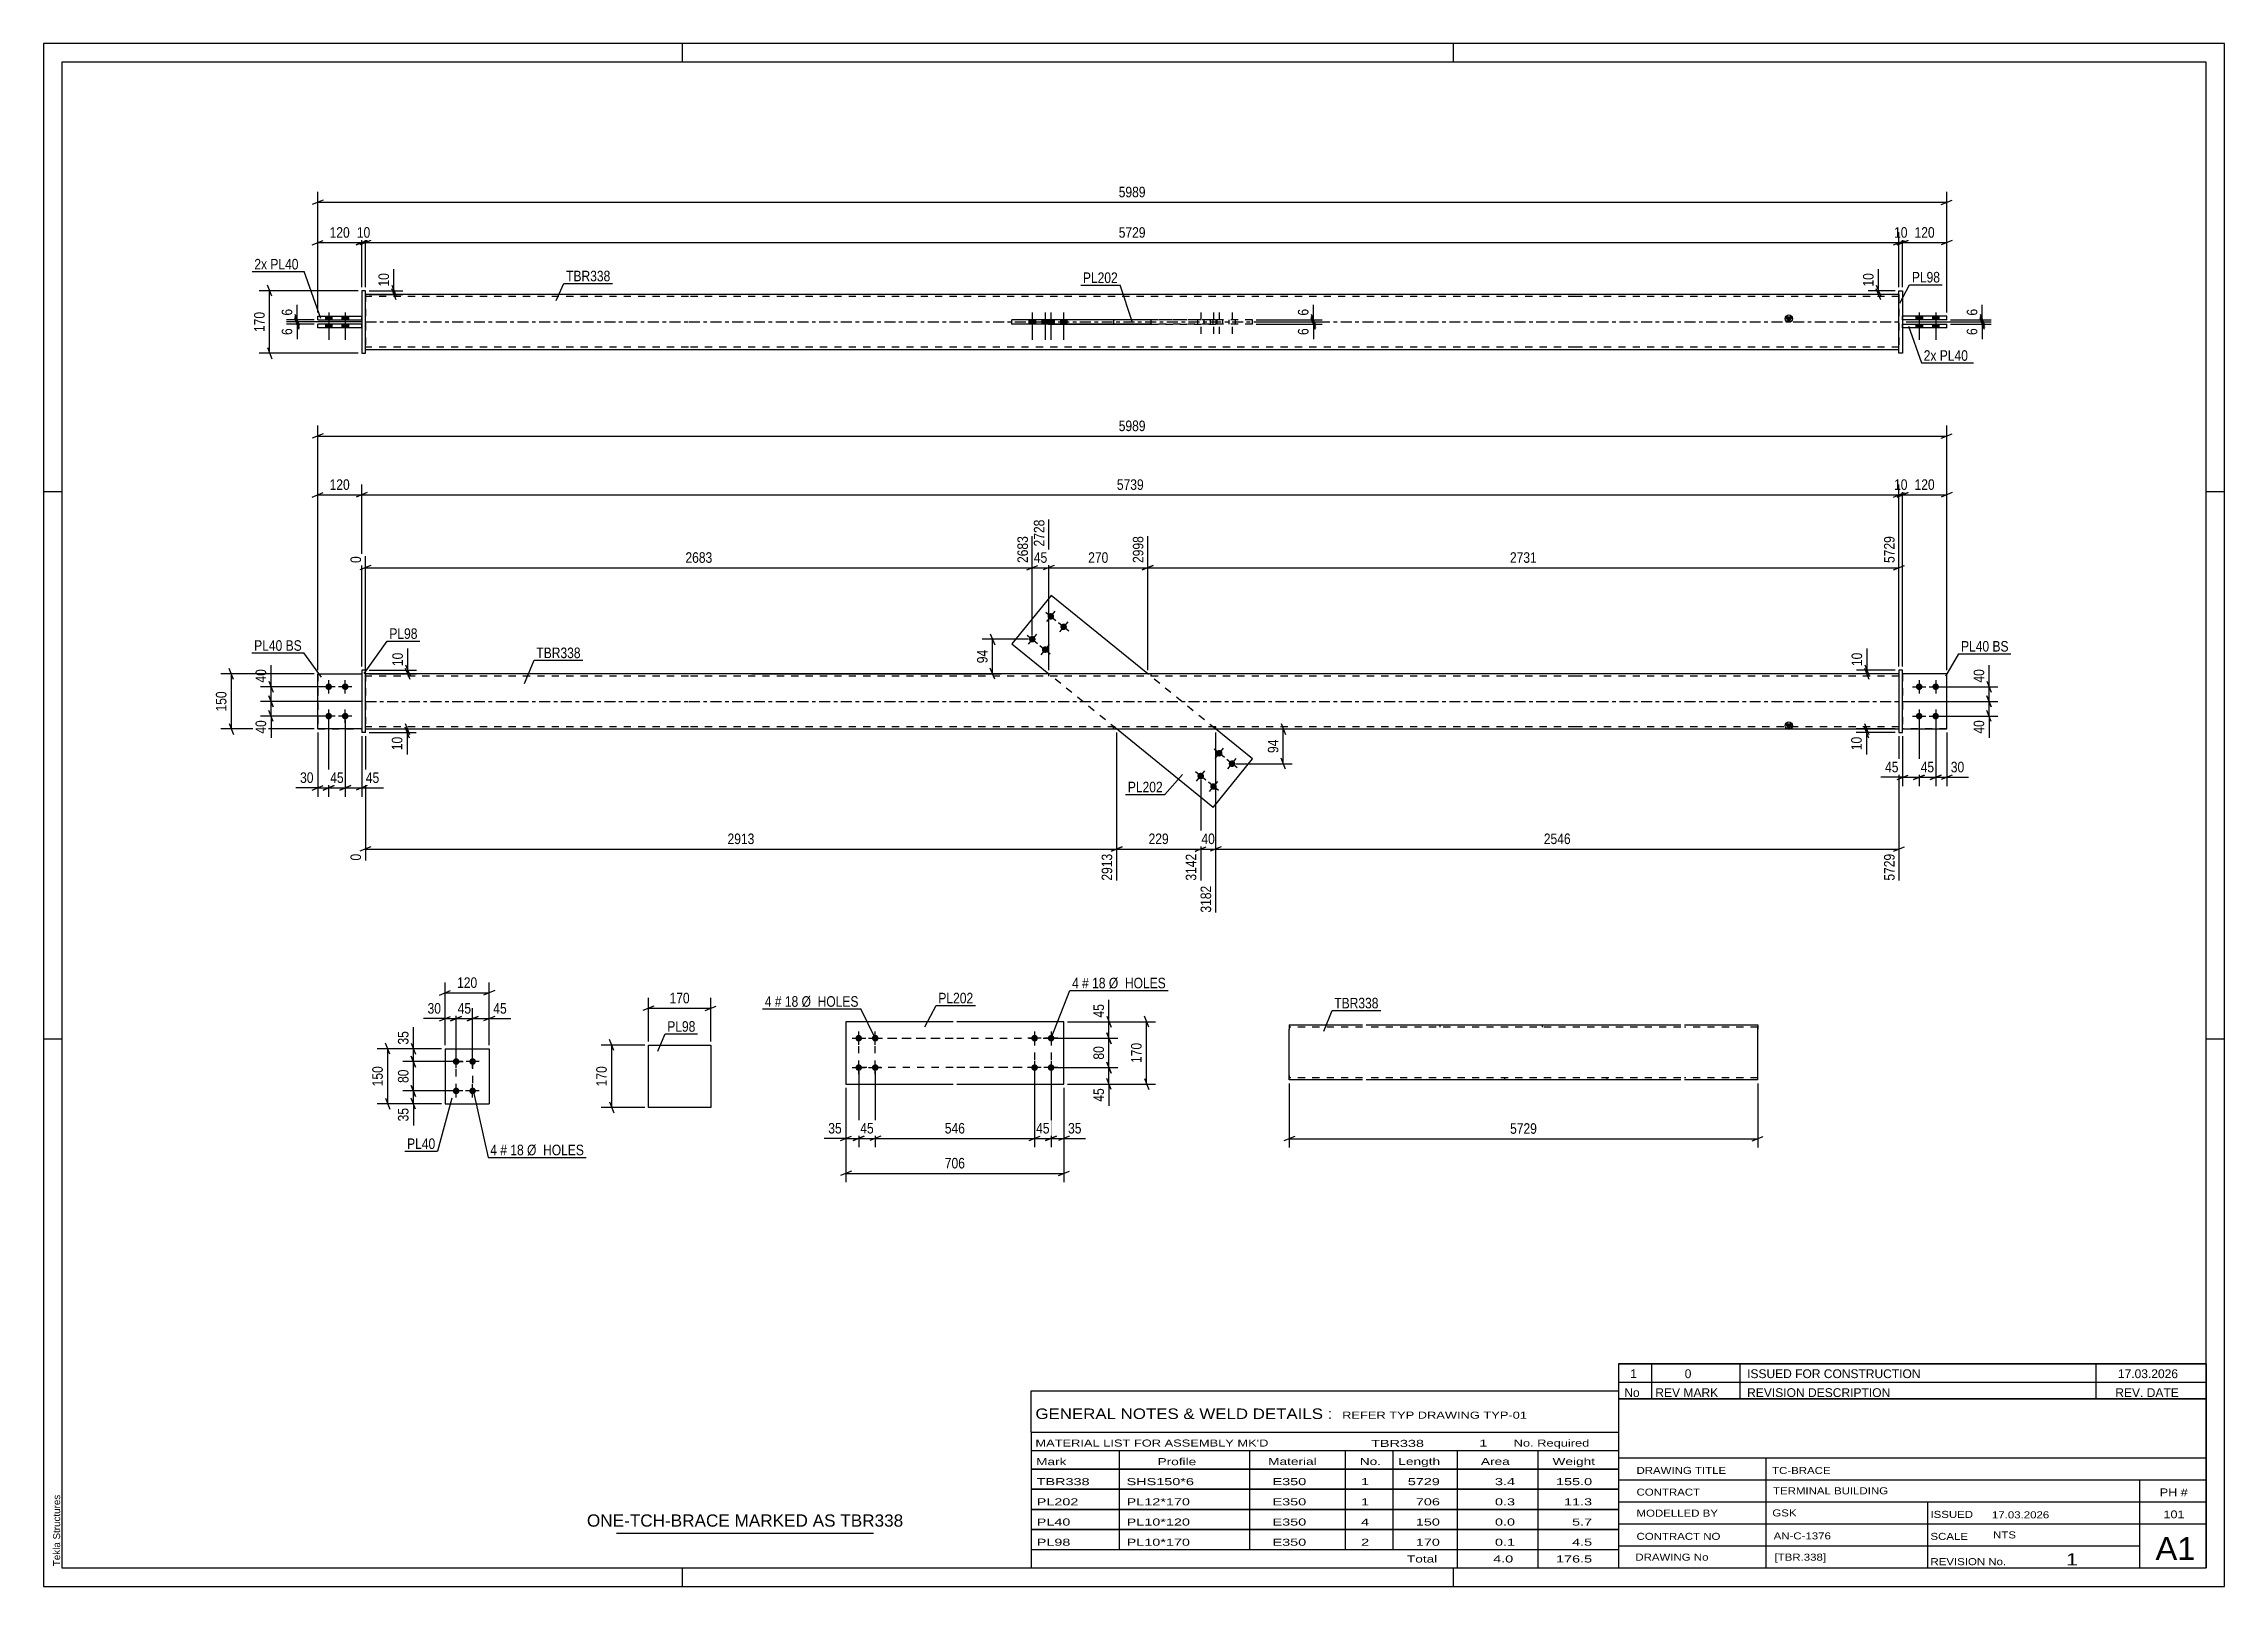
# Paper-space layout 'Layout1' of a CAD drawing. Header units: millimetres. Extents: x 0 to 594, y 0 to 420.
# The model-space entities are those that its viewports show. They can reach past a viewport. Long polylines and large blocks are cut down to what shows.
import ezdxf

# ---------------------------------------------------------------- set-up
doc = ezdxf.new("R2010")
doc.units = ezdxf.units.MM
doc.linetypes.add('DXK_LINE_DOT2', pattern=[3.9198, 1.9599, -1.9599])
doc.linetypes.add('DXK_LINE_DOT3', pattern=[5.9187, 2.979, -0.9799, 0.9799, -0.9799])
doc.layers.add('Viewport layer', color=7, linetype='Continuous', plot=False)
doc.styles.add('Arial', font='ARIAL.TTF', dxfattribs={"height": 0.2})
doc.styles.add('Arial Narrow', font='ARIALN.TTF', dxfattribs={"height": 0.2})

# ---------------------------------------------------------------- blocks, each defined once
blk = doc.blocks.new('Unknown-580874091-1129')
at = {"color": 5, "linetype": 'Continuous'}
for p, q in [((594, 420), (0, 420)), ((0, 420), (0, 0)), ((174, 415), (174, 420)), ((384, 415), (384, 420)), ((594, 0), (594, 420)), ((589, 415), (5, 415)), ((5, 415), (5, 5)), ((589, 5), (589, 415)), ((5, 298), (0, 298)), ((594, 298), (589, 298)), ((5, 149), (0, 149)), ((594, 149), (589, 149)), ((0, 0), (594, 0)), ((5, 5), (589, 5)), ((174, 0), (174, 5)), ((384, 0), (384, 5))]:
    blk.add_line(p, q, dxfattribs=at)
at = {"color": 174, "linetype": 'Continuous', "style": 'Arial'}
blk.add_text('Tekla Structures', height=1.9102, rotation=90, dxfattribs=at).set_placement((4.5, 5.5))
blk = doc.blocks.new('Bolt-580874091-1256 - 1220')
at = {"linetype": 'Continuous'}
for points in [[(222.02, 150.13, -1), (222.02, 148.33, -1)], [(226.52, 150.13, -1), (226.52, 148.33, -1)], [(222.02, 142.13, -1), (222.02, 140.33, -1)], [(226.52, 142.13, -1), (226.52, 140.33, -1)]]:
    blk.add_hatch(color=1, dxfattribs=at).paths.add_polyline_path(points)
at = {"color": 1, "linetype": 'Continuous'}
for p, q in [((220.22, 149.23), (223.82, 149.23)), ((222.02, 147.43), (222.02, 151.03)), ((224.72, 149.23), (228.32, 149.23)), ((226.52, 147.43), (226.52, 151.03)), ((222.02, 139.43), (222.02, 143.03)), ((226.52, 139.43), (226.52, 143.03)), ((220.22, 141.23), (223.82, 141.23)), ((224.72, 141.23), (228.32, 141.23))]:
    blk.add_line(p, q, dxfattribs=at)
blk = doc.blocks.new('Bolt-580874091-1261 - 1220')
at = {"linetype": 'Continuous'}
for points in [[(269.92, 148.33, -1), (269.92, 150.13, -1)], [(274.42, 148.33, -1), (274.42, 150.13, -1)], [(269.92, 140.33, -1), (269.92, 142.13, -1)], [(274.42, 140.33, -1), (274.42, 142.13, -1)]]:
    blk.add_hatch(color=1, dxfattribs=at).paths.add_polyline_path(points)
at = {"color": 1, "linetype": 'Continuous'}
for p, q in [((271.72, 149.23), (268.12, 149.23)), ((269.92, 151.03), (269.92, 147.43)), ((276.22, 149.23), (272.62, 149.23)), ((274.42, 151.03), (274.42, 147.43)), ((269.92, 143.03), (269.92, 139.43)), ((274.42, 143.03), (274.42, 139.43)), ((271.72, 141.23), (268.12, 141.23)), ((276.22, 141.23), (272.62, 141.23))]:
    blk.add_line(p, q, dxfattribs=at)
blk = doc.blocks.new('Part-580874091-1276 - 1220')
at = {"color": 2, "linetype": 'Continuous'}
for p, q in [((247.72, 153.73), (218.52, 153.73)), ((218.52, 153.73), (218.52, 136.73)), ((277.92, 153.73), (248.72, 153.73)), ((277.92, 136.73), (277.92, 153.73)), ((218.52, 136.73), (247.72, 136.73)), ((248.72, 136.73), (277.92, 136.73))]:
    blk.add_line(p, q, dxfattribs=at)
blk = doc.blocks.new('Part-580874091-1555 - 1539')
at = {"color": 2, "linetype": 'Continuous'}
for p, q in [((109.36, 146.38), (109.36, 131.38)), ((109.36, 146.38), (121.36, 146.38)), ((121.36, 146.38), (121.36, 131.38)), ((109.36, 131.38), (121.36, 131.38))]:
    blk.add_line(p, q, dxfattribs=at)
blk = doc.blocks.new('Bolt-580874091-1560 - 1539')
at = {"linetype": 'Continuous'}
for points in [[(112.36, 141.98, -1), (112.36, 143.78, -1)], [(116.86, 141.98, -1), (116.86, 143.78, -1)], [(112.36, 133.98, -1), (112.36, 135.78, -1)], [(116.86, 133.98, -1), (116.86, 135.78, -1)]]:
    blk.add_hatch(color=1, dxfattribs=at).paths.add_polyline_path(points)
at = {"color": 1, "linetype": 'Continuous'}
for p, q in [((114.16, 142.88), (110.56, 142.88)), ((112.36, 141.08), (112.36, 144.68)), ((118.66, 142.88), (115.06, 142.88)), ((116.86, 141.08), (116.86, 144.68)), ((112.36, 133.08), (112.36, 136.68)), ((116.86, 133.08), (116.86, 136.68)), ((114.16, 134.88), (110.56, 134.88)), ((118.66, 134.88), (115.06, 134.88))]:
    blk.add_line(p, q, dxfattribs=at)
blk = doc.blocks.new('Part-580874091-1922 - 1901')
at = {"color": 7, "linetype": 'DXK_LINE_DOT2'}
for p, q in [((518.36, 248.42), (506.36, 248.42)), ((506.36, 233.42), (506.36, 248.42)), ((518.36, 233.42), (518.36, 248.42)), ((518.36, 233.42), (506.36, 233.42))]:
    blk.add_line(p, q, dxfattribs=at)
blk = doc.blocks.new('Part-580874091-1923 - 1901')
at = {"color": 2, "linetype": 'Continuous'}
for p, q in [((506.36, 249.42), (505.36, 249.42)), ((505.36, 249.42), (505.36, 232.42)), ((506.36, 232.42), (506.36, 249.42)), ((505.36, 232.42), (506.36, 232.42))]:
    blk.add_line(p, q, dxfattribs=at)
blk = doc.blocks.new('Part-580874091-1928 - 1901')
at = {"color": 2, "linetype": 'Continuous'}
for p, q in [((74.65, 233.42), (74.65, 248.42)), ((74.65, 248.42), (86.65, 248.42)), ((86.65, 233.42), (74.65, 233.42))]:
    blk.add_line(p, q, dxfattribs=at)
at = {"color": 7, "linetype": 'DXK_LINE_DOT2'}
blk.add_line((86.65, 248.42), (86.65, 233.42), dxfattribs=at)
blk = doc.blocks.new('Part-580874091-1912 - 1901')
at = {"linetype": 'Continuous'}
blk.add_hatch(color=2, dxfattribs=at).paths.add_polyline_path([(475.36, 233.42), (474.56, 234.82), (476.16, 234.82)])
at = {"color": 2, "linetype": 'Continuous'}
for p, q in [((175.65, 248.42), (87.65, 248.42)), ((417.26, 248.42), (175.75, 248.42)), ((505.36, 248.42), (417.36, 248.42)), ((87.65, 233.42), (175.65, 233.42)), ((175.75, 233.42), (417.26, 233.42)), ((417.36, 233.42), (505.36, 233.42)), ((475.36, 233.42), (474.56, 234.82)), ((474.56, 234.82), (476.16, 234.82)), ((476.16, 234.82), (475.36, 233.42))]:
    blk.add_line(p, q, dxfattribs=at)
at = {"color": 7, "linetype": 'DXK_LINE_DOT2'}
for p, q in [((87.65, 248.42), (87.65, 233.42)), ((175.65, 247.82), (87.65, 247.82)), ((417.26, 247.82), (175.75, 247.82)), ((273.69, 248.42), (273.69, 247.82)), ((301.59, 248.42), (301.59, 247.82)), ((505.36, 247.82), (417.36, 247.82)), ((505.36, 248.42), (505.36, 233.42)), ((175.65, 234.02), (87.65, 234.02)), ((417.26, 234.02), (175.75, 234.02)), ((291.41, 233.42), (291.41, 234.02)), ((319.31, 233.42), (319.31, 234.02)), ((505.36, 234.02), (417.36, 234.02))]:
    blk.add_line(p, q, dxfattribs=at)
at = {"color": 7, "linetype": 'DXK_LINE_DOT3'}
for p, q in [((87.65, 240.92), (175.65, 240.92)), ((175.75, 240.92), (417.26, 240.92)), ((417.36, 240.92), (505.36, 240.92))]:
    blk.add_line(p, q, dxfattribs=at)
at = {"color": 2, "linetype": 'Continuous'}
blk.add_circle((475.36, 234.32), 1, dxfattribs=at)
blk = doc.blocks.new('Part-580874091-1933 - 1901')
at = {"color": 7, "linetype": 'DXK_LINE_DOT2'}
for p, q in [((74.65, 248.42), (74.65, 233.42)), ((74.65, 248.42), (86.65, 248.42)), ((86.65, 248.42), (86.65, 233.42)), ((74.65, 233.42), (86.65, 233.42))]:
    blk.add_line(p, q, dxfattribs=at)
blk = doc.blocks.new('Part-580874091-1917 - 1901')
at = {"color": 2, "linetype": 'Continuous'}
for p, q in [((518.36, 248.42), (506.36, 248.42)), ((518.36, 233.42), (518.36, 248.42)), ((506.36, 233.42), (518.36, 233.42))]:
    blk.add_line(p, q, dxfattribs=at)
at = {"color": 7, "linetype": 'DXK_LINE_DOT2'}
blk.add_line((506.36, 248.42), (506.36, 233.42), dxfattribs=at)
blk = doc.blocks.new('Part-580874091-1938 - 1901')
at = {"color": 2, "linetype": 'Continuous'}
for p, q in [((87.65, 249.42), (86.65, 249.42)), ((86.65, 249.42), (86.65, 232.42)), ((87.65, 232.42), (87.65, 249.42)), ((87.65, 232.42), (86.65, 232.42))]:
    blk.add_line(p, q, dxfattribs=at)
blk = doc.blocks.new('Part-580874091-1943 - 1901')
at = {"color": 2, "linetype": 'Continuous'}
for p, q in [((274.46, 269.77), (263.75, 256.58)), ((300.75, 248.42), (274.46, 269.77)), ((263.75, 256.58), (273.79, 248.42)), ((318.54, 212.06), (292.25, 233.42)), ((329.26, 225.26), (319.21, 233.42)), ((318.54, 212.06), (329.26, 225.26))]:
    blk.add_line(p, q, dxfattribs=at)
at = {"color": 7, "linetype": 'DXK_LINE_DOT2'}
for p, q in [((292.25, 233.42), (273.79, 248.42)), ((319.21, 233.42), (300.75, 248.42))]:
    blk.add_line(p, q, dxfattribs=at)
blk = doc.blocks.new('Bolt-580874091-1944 - 1901')
at = {"linetype": 'Continuous'}
for points in [[(510.86, 245.82, -1), (510.86, 244.02, -1)], [(515.36, 245.82, -1), (515.36, 244.02, -1)], [(510.86, 237.82, -1), (510.86, 236.02, -1)], [(515.36, 237.82, -1), (515.36, 236.02, -1)]]:
    blk.add_hatch(color=1, dxfattribs=at).paths.add_polyline_path(points)
at = {"color": 1, "linetype": 'Continuous'}
for p, q in [((509.06, 244.92), (512.66, 244.92)), ((510.86, 246.72), (510.86, 243.12)), ((513.56, 244.92), (517.16, 244.92)), ((515.36, 246.72), (515.36, 243.12)), ((510.86, 238.72), (510.86, 235.12)), ((515.36, 238.72), (515.36, 235.12)), ((509.06, 236.92), (512.66, 236.92)), ((513.56, 236.92), (517.16, 236.92))]:
    blk.add_line(p, q, dxfattribs=at)
blk = doc.blocks.new('Bolt-580874091-1945 - 1901')
at = {"linetype": 'Continuous'}
for points in [[(77.65, 244.02, -1), (77.65, 245.82, -1)], [(82.15, 244.02, -1), (82.15, 245.82, -1)], [(77.65, 236.02, -1), (77.65, 237.82, -1)], [(82.15, 236.02, -1), (82.15, 237.82, -1)]]:
    blk.add_hatch(color=1, dxfattribs=at).paths.add_polyline_path(points)
at = {"color": 1, "linetype": 'Continuous'}
for p, q in [((79.45, 244.92), (75.85, 244.92)), ((77.65, 243.12), (77.65, 246.72)), ((83.95, 244.92), (80.35, 244.92)), ((82.15, 243.12), (82.15, 246.72)), ((77.65, 235.12), (77.65, 238.72)), ((82.15, 235.12), (82.15, 238.72)), ((79.45, 236.92), (75.85, 236.92)), ((83.95, 236.92), (80.35, 236.92))]:
    blk.add_line(p, q, dxfattribs=at)
blk = doc.blocks.new('Bolt-580874091-1946 - 1901')
at = {"linetype": 'Continuous'}
for points in [[(274.91, 264.77, -1), (273.78, 263.37, -1)], [(278.4, 261.93, -1), (277.27, 260.54, -1)], [(269.87, 258.56, -1), (268.73, 257.16, -1)], [(273.36, 255.72, -1), (272.22, 254.33, -1)]]:
    blk.add_hatch(color=1, dxfattribs=at).paths.add_polyline_path(points)
at = {"color": 1, "linetype": 'Continuous'}
for p, q in [((272.95, 265.21), (275.74, 262.94)), ((275.48, 265.47), (273.21, 262.68)), ((276.44, 262.37), (279.23, 260.1)), ((278.97, 262.63), (276.7, 259.84)), ((267.9, 259), (270.7, 256.73)), ((270.43, 259.26), (268.16, 256.47)), ((271.39, 256.16), (274.19, 253.89)), ((273.93, 256.42), (271.66, 253.63))]:
    blk.add_line(p, q, dxfattribs=at)
blk = doc.blocks.new('Bolt-580874091-1947 - 1901')
at = {"linetype": 'Continuous'}
for points in [[(319.64, 226.11, -1), (320.78, 227.51, -1)], [(314.6, 219.9, -1), (315.73, 221.3, -1)], [(323.13, 223.27, -1), (324.27, 224.67, -1)], [(318.09, 217.06, -1), (319.22, 218.46, -1)]]:
    blk.add_hatch(color=1, dxfattribs=at).paths.add_polyline_path(points)
at = {"color": 1, "linetype": 'Continuous'}
for p, q in [((321.61, 225.67), (318.81, 227.94)), ((319.07, 225.41), (321.34, 228.21)), ((316.56, 219.47), (313.77, 221.74)), ((314.03, 219.2), (316.3, 222)), ((325.1, 222.84), (322.3, 225.11)), ((322.57, 222.57), (324.84, 225.37)), ((320.05, 216.63), (317.26, 218.9)), ((317.52, 216.37), (319.79, 219.16))]:
    blk.add_line(p, q, dxfattribs=at)
blk = doc.blocks.new('Part-580874091-2347 - 2328')
at = {"color": 2, "linetype": 'Continuous'}
for p, q in [((74.65, 342.63), (74.65, 343.63)), ((86.65, 343.63), (74.65, 343.63)), ((86.65, 342.63), (74.65, 342.63))]:
    blk.add_line(p, q, dxfattribs=at)
at = {"color": 7, "linetype": 'DXK_LINE_DOT2'}
blk.add_line((86.65, 342.63), (86.65, 343.63), dxfattribs=at)
blk = doc.blocks.new('Bolt-580874091-2331 - 2328')
at = {"linetype": 'Continuous'}
for points in [[(76.75, 344.83), (78.55, 344.83), (78.55, 345.83), (76.75, 345.83)], [(76.75, 344.83), (78.55, 344.83), (78.55, 345.83), (76.75, 345.83)], [(81.25, 344.83), (83.05, 344.83), (83.05, 345.83), (81.25, 345.83)], [(81.25, 344.83), (83.05, 344.83), (83.05, 345.83), (81.25, 345.83)], [(76.75, 342.63), (78.55, 342.63), (78.55, 343.63), (76.75, 343.63)], [(76.75, 342.63), (78.55, 342.63), (78.55, 343.63), (76.75, 343.63)], [(81.25, 342.63), (83.05, 342.63), (83.05, 343.63), (81.25, 343.63)], [(81.25, 342.63), (83.05, 342.63), (83.05, 343.63), (81.25, 343.63)]]:
    blk.add_hatch(color=1, dxfattribs=at).paths.add_polyline_path(points)
at = {"color": 1, "linetype": 'Continuous'}
for p, q in [((76.75, 345.83), (76.75, 344.83)), ((76.75, 345.83), (76.75, 344.83)), ((77.65, 346.83), (77.65, 339.33)), ((77.65, 346.83), (77.65, 339.33)), ((78.55, 345.83), (78.55, 344.83)), ((78.55, 345.83), (78.55, 344.83)), ((81.25, 345.83), (81.25, 344.83)), ((81.25, 345.83), (81.25, 344.83)), ((82.15, 346.83), (82.15, 339.33)), ((82.15, 346.83), (82.15, 339.33)), ((83.05, 345.83), (83.05, 344.83)), ((83.05, 345.83), (83.05, 344.83)), ((76.75, 343.63), (76.75, 342.63)), ((76.75, 343.63), (76.75, 342.63)), ((78.55, 343.63), (78.55, 342.63)), ((78.55, 343.63), (78.55, 342.63)), ((81.25, 343.63), (81.25, 342.63)), ((81.25, 343.63), (81.25, 342.63)), ((83.05, 343.63), (83.05, 342.63)), ((83.05, 343.63), (83.05, 342.63))]:
    blk.add_line(p, q, dxfattribs=at)
blk = doc.blocks.new('Bolt-580874091-2330 - 2328')
at = {"linetype": 'Continuous'}
for points in [[(511.76, 345.83), (509.96, 345.83), (509.96, 344.83), (511.76, 344.83)], [(511.76, 345.83), (509.96, 345.83), (509.96, 344.83), (511.76, 344.83)], [(516.26, 345.83), (514.46, 345.83), (514.46, 344.83), (516.26, 344.83)], [(516.26, 345.83), (514.46, 345.83), (514.46, 344.83), (516.26, 344.83)], [(511.76, 343.63), (509.96, 343.63), (509.96, 342.63), (511.76, 342.63)], [(511.76, 343.63), (509.96, 343.63), (509.96, 342.63), (511.76, 342.63)], [(516.26, 343.63), (514.46, 343.63), (514.46, 342.63), (516.26, 342.63)], [(516.26, 343.63), (514.46, 343.63), (514.46, 342.63), (516.26, 342.63)]]:
    blk.add_hatch(color=1, dxfattribs=at).paths.add_polyline_path(points)
at = {"color": 1, "linetype": 'Continuous'}
for p, q in [((509.96, 345.83), (509.96, 344.83)), ((509.96, 345.83), (509.96, 344.83)), ((510.86, 346.83), (510.86, 339.33)), ((510.86, 346.83), (510.86, 339.33)), ((511.76, 345.83), (511.76, 344.83)), ((511.76, 345.83), (511.76, 344.83)), ((514.46, 345.83), (514.46, 344.83)), ((514.46, 345.83), (514.46, 344.83)), ((515.36, 346.83), (515.36, 339.33)), ((515.36, 346.83), (515.36, 339.33)), ((516.26, 345.83), (516.26, 344.83)), ((516.26, 345.83), (516.26, 344.83)), ((509.96, 343.63), (509.96, 342.63)), ((509.96, 343.63), (509.96, 342.63)), ((511.76, 343.63), (511.76, 342.63)), ((511.76, 343.63), (511.76, 342.63)), ((514.46, 343.63), (514.46, 342.63)), ((514.46, 343.63), (514.46, 342.63)), ((516.26, 343.63), (516.26, 342.63)), ((516.26, 343.63), (516.26, 342.63))]:
    blk.add_line(p, q, dxfattribs=at)
blk = doc.blocks.new('Part-580874091-2336 - 2328')
at = {"color": 2, "linetype": 'Continuous'}
for p, q in [((263.75, 343.63), (263.75, 344.83)), ((301.59, 344.83), (263.75, 344.83)), ((274.46, 343.63), (274.46, 344.83)), ((301.59, 343.63), (263.75, 343.63))]:
    blk.add_line(p, q, dxfattribs=at)
at = {"color": 7, "linetype": 'DXK_LINE_DOT2'}
for p, q in [((329.26, 344.83), (301.59, 344.83)), ((318.54, 343.63), (318.54, 344.83)), ((329.26, 343.63), (329.26, 344.83)), ((329.26, 343.63), (301.59, 343.63))]:
    blk.add_line(p, q, dxfattribs=at)
blk = doc.blocks.new('Part-580874091-2337 - 2328')
at = {"color": 2, "linetype": 'Continuous'}
for p, q in [((87.65, 352.73), (86.65, 352.73)), ((86.65, 352.73), (86.65, 335.73)), ((87.65, 335.73), (87.65, 352.73)), ((86.65, 335.73), (87.65, 335.73))]:
    blk.add_line(p, q, dxfattribs=at)
blk = doc.blocks.new('Part-580874091-2342 - 2328')
at = {"color": 2, "linetype": 'Continuous'}
for p, q in [((74.65, 344.83), (74.65, 345.83)), ((74.65, 345.83), (86.65, 345.83)), ((74.65, 344.83), (86.65, 344.83))]:
    blk.add_line(p, q, dxfattribs=at)
at = {"color": 7, "linetype": 'DXK_LINE_DOT2'}
blk.add_line((86.65, 344.83), (86.65, 345.83), dxfattribs=at)
blk = doc.blocks.new('Part-580874091-2352 - 2328')
at = {"color": 2, "linetype": 'Continuous'}
for p, q in [((505.36, 335.73), (505.36, 352.73)), ((505.36, 352.73), (506.36, 352.73)), ((506.36, 352.73), (506.36, 335.73)), ((506.36, 335.73), (505.36, 335.73))]:
    blk.add_line(p, q, dxfattribs=at)
blk = doc.blocks.new('Part-580874091-2357 - 2328')
at = {"color": 2, "linetype": 'Continuous'}
for p, q in [((518.36, 345.83), (506.36, 345.83)), ((518.36, 344.83), (506.36, 344.83)), ((518.36, 344.83), (518.36, 345.83))]:
    blk.add_line(p, q, dxfattribs=at)
at = {"color": 7, "linetype": 'DXK_LINE_DOT2'}
blk.add_line((506.36, 344.83), (506.36, 345.83), dxfattribs=at)
blk = doc.blocks.new('Part-580874091-2362 - 2328')
at = {"color": 2, "linetype": 'Continuous'}
for p, q in [((506.36, 343.63), (518.36, 343.63)), ((518.36, 342.63), (506.36, 342.63)), ((518.36, 342.63), (518.36, 343.63))]:
    blk.add_line(p, q, dxfattribs=at)
at = {"color": 7, "linetype": 'DXK_LINE_DOT2'}
blk.add_line((506.36, 342.63), (506.36, 343.63), dxfattribs=at)
blk = doc.blocks.new('Part-580874091-2367 - 2328')
at = {"linetype": 'Continuous'}
blk.add_hatch(color=2, dxfattribs=at).paths.add_polyline_path([(475.36, 344.23), (474.56, 345.63), (476.16, 345.63)])
at = {"color": 2, "linetype": 'Continuous'}
for p, q in [((175.65, 351.73), (87.65, 351.73)), ((417.26, 351.73), (175.75, 351.73)), ((505.36, 351.73), (417.36, 351.73)), ((273.69, 344.83), (273.69, 344.93)), ((273.69, 344.93), (301.59, 344.93)), ((291.41, 344.83), (291.41, 344.93)), ((301.59, 344.93), (301.59, 343.53)), ((475.36, 344.23), (474.56, 345.63)), ((474.56, 345.63), (476.16, 345.63)), ((476.16, 345.63), (475.36, 344.23)), ((273.69, 343.53), (273.69, 343.63)), ((301.59, 343.53), (273.69, 343.53)), ((291.41, 343.53), (291.41, 343.63)), ((87.65, 336.73), (175.65, 336.73)), ((175.75, 336.73), (417.26, 336.73)), ((417.36, 336.73), (505.36, 336.73))]:
    blk.add_line(p, q, dxfattribs=at)
at = {"color": 7, "linetype": 'DXK_LINE_DOT2'}
for p, q in [((87.65, 351.73), (87.65, 336.73)), ((175.65, 351.13), (87.65, 351.13)), ((417.26, 351.13), (175.75, 351.13)), ((505.36, 351.13), (417.36, 351.13)), ((505.36, 351.73), (505.36, 336.73)), ((273.69, 344.93), (273.69, 343.63)), ((291.41, 344.93), (291.41, 343.63)), ((301.59, 344.93), (319.31, 344.93)), ((319.31, 344.93), (319.31, 343.53)), ((319.31, 343.53), (301.59, 343.53)), ((175.65, 337.33), (87.65, 337.33)), ((417.26, 337.33), (175.75, 337.33)), ((505.36, 337.33), (417.36, 337.33))]:
    blk.add_line(p, q, dxfattribs=at)
at = {"color": 7, "linetype": 'DXK_LINE_DOT3'}
for p, q in [((87.65, 344.23), (175.65, 344.23)), ((175.75, 344.23), (417.26, 344.23)), ((417.36, 344.23), (505.36, 344.23))]:
    blk.add_line(p, q, dxfattribs=at)
at = {"color": 2, "linetype": 'Continuous'}
blk.add_circle((475.36, 345.13), 1, dxfattribs=at)
blk = doc.blocks.new('Bolt-580874091-2373 - 2328')
at = {"linetype": 'Continuous'}
for points in [[(270.2, 344.83), (268.4, 344.83), (268.4, 343.63), (270.2, 343.63)], [(273.69, 344.83), (271.89, 344.83), (271.89, 343.63), (273.69, 343.63)], [(275.24, 344.83), (273.44, 344.83), (273.44, 343.63), (275.24, 343.63)], [(278.74, 344.83), (276.94, 344.83), (276.94, 343.63), (278.74, 343.63)]]:
    blk.add_hatch(color=1, dxfattribs=at).paths.add_polyline_path(points)
at = {"color": 1, "linetype": 'Continuous'}
for p, q in [((268.4, 344.83), (268.4, 343.63)), ((269.3, 346.83), (269.3, 339.33)), ((270.2, 344.83), (270.2, 343.63)), ((271.89, 344.83), (271.89, 343.63)), ((272.79, 346.83), (272.79, 339.33)), ((273.44, 344.83), (273.44, 343.63)), ((273.69, 344.83), (273.69, 343.63)), ((274.34, 346.83), (274.34, 339.33)), ((275.24, 344.83), (275.24, 343.63)), ((276.94, 344.83), (276.94, 343.63)), ((277.84, 346.83), (277.84, 339.33)), ((278.74, 344.83), (278.74, 343.63))]:
    blk.add_line(p, q, dxfattribs=at)
blk = doc.blocks.new('Bolt-580874091-2374 - 2328')
at = {"color": 1, "linetype": 'DXK_LINE_DOT2'}
for p, q in [((314.26, 344.83), (314.26, 343.63)), ((315.16, 346.83), (315.16, 339.33)), ((316.06, 344.83), (316.06, 343.63)), ((317.76, 344.83), (317.76, 343.63)), ((318.66, 346.83), (318.66, 339.33)), ((319.31, 344.83), (319.31, 343.63)), ((319.56, 344.83), (319.56, 343.63)), ((320.21, 346.83), (320.21, 339.33)), ((321.11, 344.83), (321.11, 343.63)), ((322.8, 344.83), (322.8, 343.63)), ((323.7, 346.83), (323.7, 339.33)), ((324.6, 344.83), (324.6, 343.63))]:
    blk.add_line(p, q, dxfattribs=at)
blk = doc.blocks.new('Part-580874091-1515 - 1499')
at = {"color": 2, "linetype": 'Continuous'}
for p, q in [((164.73, 147.38), (181.73, 147.38)), ((164.73, 130.38), (164.73, 147.38)), ((181.73, 147.38), (181.73, 130.38)), ((181.73, 130.38), (164.73, 130.38))]:
    blk.add_line(p, q, dxfattribs=at)
blk = doc.blocks.new('Part-580874091-1478 - 1462')
at = {"color": 2, "linetype": 'Continuous'}
for p, q in [((339.28, 152.87), (339.28, 151.67)), ((339.28, 152.87), (359.28, 152.87)), ((339.28, 139.07), (339.28, 151.67)), ((360.28, 152.87), (445.91, 152.87)), ((446.91, 152.87), (466.91, 152.87)), ((466.91, 152.87), (466.91, 152.77)), ((466.91, 152.77), (466.91, 151.67)), ((466.91, 137.87), (466.91, 151.67)), ((339.28, 137.96), (339.28, 139.07)), ((339.28, 137.87), (339.28, 137.96)), ((359.28, 137.87), (339.28, 137.87)), ((445.91, 137.87), (360.28, 137.87)), ((466.91, 137.87), (446.91, 137.87))]:
    blk.add_line(p, q, dxfattribs=at)
at = {"color": 7, "linetype": 'DXK_LINE_DOT2'}
for p, q in [((359.28, 152.27), (339.28, 152.27)), ((445.91, 152.27), (360.28, 152.27)), ((380.28, 152.87), (380.28, 152.27)), ((408.18, 152.87), (408.18, 152.27)), ((466.91, 152.27), (446.91, 152.27)), ((466.91, 151.67), (466.91, 152.51)), ((339.28, 139.07), (339.28, 138.22)), ((339.28, 138.47), (339.28, 138.51)), ((359.28, 138.47), (339.28, 138.47)), ((445.91, 138.47), (360.28, 138.47)), ((398.01, 137.87), (398.01, 138.47)), ((425.91, 137.87), (425.91, 138.47)), ((466.91, 138.47), (446.91, 138.47)), ((466.91, 138.47), (466.91, 138.51))]:
    blk.add_line(p, q, dxfattribs=at)
blk = doc.blocks.new('Rectangle-580874091-1446 - 1220')
at = {"color": 1, "linetype": 'DXK_LINE_DOT2'}
for p, q in [((222.02, 149.23), (247.72, 149.23)), ((222.02, 141.23), (222.02, 149.23)), ((248.72, 149.23), (274.42, 149.23)), ((274.42, 149.23), (274.42, 141.23)), ((247.72, 141.23), (222.02, 141.23)), ((274.42, 141.23), (248.72, 141.23))]:
    blk.add_line(p, q, dxfattribs=at)
blk = doc.blocks.new('Rectangle-580874091-1669 - 1539')
at = {"color": 1, "linetype": 'DXK_LINE_DOT2'}
blk.add_lwpolyline([(112.36, 142.88), (116.86, 142.88), (116.86, 134.88), (112.36, 134.88), (112.36, 142.88)], close=True, dxfattribs=at)
blk = doc.blocks.new('Rectangle-580874091-1435 - 1220')
at = {"color": 1, "linetype": 'DXK_LINE_DOT2'}
for p, q in [((226.52, 149.23), (247.72, 149.23)), ((226.52, 141.23), (226.52, 149.23)), ((248.72, 149.23), (269.92, 149.23)), ((269.92, 149.23), (269.92, 141.23)), ((247.72, 141.23), (226.52, 141.23)), ((269.92, 141.23), (248.72, 141.23))]:
    blk.add_line(p, q, dxfattribs=at)
blk = doc.blocks.new('StraightDimension-580874091-1280 - 1220')
at = {"color": 7, "linetype": 'Continuous'}
for p, q in [((289.56, 142.73), (290.76, 139.73)), ((275.42, 141.23), (292.56, 141.23)), ((278.92, 136.73), (292.56, 136.73)), ((290.76, 135.23), (289.56, 138.23)), ((290.16, 136.73), (290.16, 141.23))]:
    blk.add_line(p, q, dxfattribs=at)
at = {"color": 0}
blk.add_wipeout([(289.41, 136.21), (285.21, 136.21), (285.21, 131.35), (289.41, 131.35)], dxfattribs=at)
at = {"color": 7, "linetype": 'Continuous'}
blk.add_line((290.16, 136.73), (290.16, 130.83), dxfattribs=at)
blk.add_line((290.16, 136.73), (290.16, 130.83), dxfattribs=at)
at = {"color": 3, "style": 'Arial Narrow'}
blk.add_text('45', height=2.863, rotation=90.00021, dxfattribs=at).set_placement((288.81, 131.95))
blk = doc.blocks.new('StraightDimension-580874091-1420 - 1220')
at = {"color": 7, "linetype": 'Continuous'}
for p, q in [((222.02, 140.23), (222.02, 119.54)), ((218.52, 135.73), (218.52, 119.54)), ((217.02, 121.34), (220.02, 122.54)), ((218.52, 121.94), (222.02, 121.94)), ((223.52, 122.54), (220.52, 121.34))]:
    blk.add_line(p, q, dxfattribs=at)
at = {"color": 0}
blk.add_wipeout([(217.99, 122.69), (217.99, 126.89), (213.13, 126.89), (213.13, 122.69)], dxfattribs=at)
at = {"color": 7, "linetype": 'Continuous'}
blk.add_line((218.52, 121.94), (212.61, 121.94), dxfattribs=at)
blk.add_line((218.52, 121.94), (212.61, 121.94), dxfattribs=at)
at = {"color": 3, "style": 'Arial Narrow'}
blk.add_text('35', height=2.863, dxfattribs=at).set_placement((213.73, 123.29))
blk = doc.blocks.new('StraightDimension-580874091-1292 - 1220')
at = {"color": 7, "linetype": 'Continuous'}
for p, q in [((275.42, 149.23), (292.56, 149.23)), ((289.56, 150.73), (290.76, 147.73)), ((290.16, 141.23), (290.16, 149.23)), ((290.76, 139.73), (289.56, 142.73)), ((275.42, 141.23), (292.56, 141.23))]:
    blk.add_line(p, q, dxfattribs=at)
at = {"color": 0}
blk.add_wipeout([(289.41, 147.66), (285.21, 147.66), (285.21, 142.81), (289.41, 142.81)], dxfattribs=at)
at = {"color": 3, "style": 'Arial Narrow'}
blk.add_text('80', height=2.863, rotation=90.00021, dxfattribs=at).set_placement((288.81, 143.41))
blk = doc.blocks.new('StraightDimension-580874091-1301 - 1220')
at = {"color": 7, "linetype": 'Continuous'}
for p, q in [((289.56, 155.23), (290.76, 152.23)), ((275.42, 149.23), (292.56, 149.23)), ((278.92, 153.73), (292.56, 153.73)), ((290.76, 147.73), (289.56, 150.73)), ((290.16, 149.23), (290.16, 153.73))]:
    blk.add_line(p, q, dxfattribs=at)
at = {"color": 0}
blk.add_wipeout([(289.41, 159.12), (285.21, 159.12), (285.21, 154.26), (289.41, 154.26)], dxfattribs=at)
at = {"color": 7, "linetype": 'Continuous'}
blk.add_line((290.16, 153.73), (290.16, 159.64), dxfattribs=at)
blk.add_line((290.16, 153.73), (290.16, 159.64), dxfattribs=at)
at = {"color": 3, "style": 'Arial Narrow'}
blk.add_text('45', height=2.863, rotation=90.00021, dxfattribs=at).set_placement((288.81, 154.86))
blk = doc.blocks.new('StraightDimension-580874091-1384 - 1220')
at = {"color": 7, "linetype": 'Continuous'}
for p, q in [((218.52, 135.73), (218.52, 110.03)), ((277.92, 135.73), (277.92, 110.03)), ((220.02, 113.03), (217.02, 111.83)), ((276.42, 111.83), (279.42, 113.03)), ((218.52, 112.43), (277.92, 112.43))]:
    blk.add_line(p, q, dxfattribs=at)
at = {"color": 0}
blk.add_wipeout([(251.56, 113.18), (251.56, 117.38), (244.87, 117.38), (244.87, 113.18)], dxfattribs=at)
at = {"color": 3, "style": 'Arial Narrow'}
blk.add_text('706', height=2.863, dxfattribs=at).set_placement((245.47, 113.78))
blk = doc.blocks.new('StraightDimension-580874091-1389 - 1220')
at = {"color": 7, "linetype": 'Continuous'}
for p, q in [((274.42, 140.23), (274.42, 119.54)), ((277.92, 135.73), (277.92, 119.54)), ((272.92, 121.34), (275.92, 122.54)), ((274.42, 121.94), (277.92, 121.94)), ((279.42, 122.54), (276.42, 121.34))]:
    blk.add_line(p, q, dxfattribs=at)
at = {"color": 0}
blk.add_wipeout([(283.3, 122.69), (283.3, 126.89), (278.44, 126.89), (278.44, 122.69)], dxfattribs=at)
at = {"color": 7, "linetype": 'Continuous'}
blk.add_line((277.92, 121.94), (283.82, 121.94), dxfattribs=at)
blk.add_line((277.92, 121.94), (283.82, 121.94), dxfattribs=at)
at = {"color": 3, "style": 'Arial Narrow'}
blk.add_text('35', height=2.863, dxfattribs=at).set_placement((279.04, 123.29))
blk = doc.blocks.new('StraightDimension-580874091-1395 - 1220')
at = {"color": 7, "linetype": 'Continuous'}
for p, q in [((269.92, 140.23), (269.92, 119.54)), ((274.42, 140.23), (274.42, 119.54)), ((268.42, 121.34), (271.42, 122.54)), ((269.92, 121.94), (274.42, 121.94)), ((275.92, 122.54), (272.92, 121.34))]:
    blk.add_line(p, q, dxfattribs=at)
at = {"color": 0}
blk.add_wipeout([(274.59, 122.69), (274.59, 126.89), (269.74, 126.89), (269.74, 122.69)], dxfattribs=at)
at = {"color": 3, "style": 'Arial Narrow'}
blk.add_text('45', height=2.863, dxfattribs=at).set_placement((270.34, 123.29))
blk = doc.blocks.new('StraightDimension-580874091-1404 - 1220')
at = {"color": 7, "linetype": 'Continuous'}
for p, q in [((226.52, 140.23), (226.52, 119.54)), ((269.92, 140.23), (269.92, 119.54)), ((228.02, 122.54), (225.02, 121.34)), ((226.52, 121.94), (269.92, 121.94)), ((268.42, 121.34), (271.42, 122.54))]:
    blk.add_line(p, q, dxfattribs=at)
at = {"color": 0}
blk.add_wipeout([(251.56, 122.69), (251.56, 126.89), (244.87, 126.89), (244.87, 122.69)], dxfattribs=at)
at = {"color": 3, "style": 'Arial Narrow'}
blk.add_text('546', height=2.863, dxfattribs=at).set_placement((245.47, 123.29))
blk = doc.blocks.new('StraightDimension-580874091-1412 - 1220')
at = {"color": 7, "linetype": 'Continuous'}
for p, q in [((222.02, 140.23), (222.02, 119.54)), ((226.52, 140.23), (226.52, 119.54)), ((220.52, 121.34), (223.52, 122.54)), ((222.02, 121.94), (226.52, 121.94)), ((228.02, 122.54), (225.02, 121.34))]:
    blk.add_line(p, q, dxfattribs=at)
at = {"color": 0}
blk.add_wipeout([(226.69, 122.69), (226.69, 126.89), (221.84, 126.89), (221.84, 122.69)], dxfattribs=at)
at = {"color": 3, "style": 'Arial Narrow'}
blk.add_text('45', height=2.863, dxfattribs=at).set_placement((222.44, 123.29))
blk = doc.blocks.new('StraightDimension-580874091-1427 - 1220')
at = {"color": 7, "linetype": 'Continuous'}
for p, q in [((301.02, 152.23), (299.82, 155.23)), ((278.92, 153.73), (302.82, 153.73)), ((300.42, 136.73), (300.42, 153.73)), ((278.92, 136.73), (302.82, 136.73)), ((299.82, 138.23), (301.02, 135.23))]:
    blk.add_line(p, q, dxfattribs=at)
at = {"color": 0}
blk.add_wipeout([(299.67, 148.58), (295.47, 148.58), (295.47, 141.89), (299.67, 141.89)], dxfattribs=at)
at = {"color": 3, "style": 'Arial Narrow'}
blk.add_text('170', height=2.863, rotation=90.00021, dxfattribs=at).set_placement((299.07, 142.49))
blk = doc.blocks.new('StraightDimension-580874091-1579 - 1539')
at = {"color": 7, "linetype": 'Continuous'}
for p, q in [((107.86, 153.98), (110.86, 155.18)), ((109.36, 147.38), (109.36, 157.43)), ((109.36, 154.58), (112.36, 154.58)), ((113.86, 155.18), (110.86, 153.98)), ((112.36, 143.88), (112.36, 157.43))]:
    blk.add_line(p, q, dxfattribs=at)
at = {"color": 0}
blk.add_wipeout([(108.84, 155.33), (108.84, 159.53), (103.98, 159.53), (103.98, 155.33)], dxfattribs=at)
at = {"color": 7, "linetype": 'Continuous'}
blk.add_line((109.36, 154.58), (103.46, 154.58), dxfattribs=at)
blk.add_line((109.36, 154.58), (103.46, 154.58), dxfattribs=at)
at = {"color": 3, "style": 'Arial Narrow'}
blk.add_text('30', height=2.863, dxfattribs=at).set_placement((104.58, 155.93))
blk = doc.blocks.new('StraightDimension-580874091-1656 - 1539')
at = {"color": 7, "linetype": 'Continuous'}
for p, q in [((108.36, 146.38), (97.88, 146.38)), ((111.36, 142.88), (97.88, 142.88)), ((100.13, 147.88), (101.33, 144.88)), ((101.33, 141.38), (100.13, 144.38)), ((100.73, 142.88), (100.73, 146.38))]:
    blk.add_line(p, q, dxfattribs=at)
at = {"color": 0}
blk.add_wipeout([(99.98, 151.76), (95.78, 151.76), (95.78, 146.9), (99.98, 146.9)], dxfattribs=at)
at = {"color": 7, "linetype": 'Continuous'}
blk.add_line((100.73, 146.38), (100.73, 152.28), dxfattribs=at)
blk.add_line((100.73, 146.38), (100.73, 152.28), dxfattribs=at)
at = {"color": 3, "style": 'Arial Narrow'}
blk.add_text('35', height=2.863, rotation=90.00021, dxfattribs=at).set_placement((99.38, 147.5))
blk = doc.blocks.new('StraightDimension-580874091-1592 - 1539')
at = {"color": 7, "linetype": 'Continuous'}
for p, q in [((110.86, 153.98), (113.86, 155.18)), ((112.36, 143.88), (112.36, 157.43)), ((112.36, 154.58), (116.86, 154.58)), ((118.36, 155.18), (115.36, 153.98)), ((116.86, 143.88), (116.86, 157.43))]:
    blk.add_line(p, q, dxfattribs=at)
at = {"color": 0}
blk.add_wipeout([(117.04, 155.33), (117.04, 159.53), (112.18, 159.53), (112.18, 155.33)], dxfattribs=at)
at = {"color": 3, "style": 'Arial Narrow'}
blk.add_text('45', height=2.863, dxfattribs=at).set_placement((112.78, 155.93))
blk = doc.blocks.new('StraightDimension-580874091-1562 - 1539')
at = {"color": 7, "linetype": 'Continuous'}
for p, q in [((107.86, 160.98), (110.86, 162.18)), ((109.36, 147.38), (109.36, 164.43)), ((109.36, 161.58), (121.36, 161.58)), ((122.86, 162.18), (119.86, 160.98)), ((121.36, 147.38), (121.36, 164.43))]:
    blk.add_line(p, q, dxfattribs=at)
at = {"color": 0}
blk.add_wipeout([(118.7, 162.33), (118.7, 166.53), (112.02, 166.53), (112.02, 162.33)], dxfattribs=at)
at = {"color": 3, "style": 'Arial Narrow'}
blk.add_text('120', height=2.863, dxfattribs=at).set_placement((112.62, 162.93))
blk = doc.blocks.new('StraightDimension-580874091-1602 - 1539')
at = {"color": 7, "linetype": 'Continuous'}
for p, q in [((115.36, 153.98), (118.36, 155.18)), ((116.86, 143.88), (116.86, 157.43)), ((116.86, 154.58), (121.36, 154.58)), ((122.86, 155.18), (119.86, 153.98)), ((121.36, 147.38), (121.36, 157.43))]:
    blk.add_line(p, q, dxfattribs=at)
at = {"color": 0}
blk.add_wipeout([(126.74, 155.33), (126.74, 159.53), (121.89, 159.53), (121.89, 155.33)], dxfattribs=at)
at = {"color": 7, "linetype": 'Continuous'}
blk.add_line((121.36, 154.58), (127.27, 154.58), dxfattribs=at)
blk.add_line((121.36, 154.58), (127.27, 154.58), dxfattribs=at)
at = {"color": 3, "style": 'Arial Narrow'}
blk.add_text('45', height=2.863, dxfattribs=at).set_placement((122.49, 155.93))
blk = doc.blocks.new('StraightDimension-580874091-1616 - 1539')
at = {"color": 7, "linetype": 'Continuous'}
for p, q in [((108.36, 146.38), (90.88, 146.38)), ((94.33, 144.88), (93.13, 147.88)), ((93.73, 131.38), (93.73, 146.38)), ((108.36, 131.38), (90.88, 131.38)), ((93.13, 132.88), (94.33, 129.88))]:
    blk.add_line(p, q, dxfattribs=at)
at = {"color": 0}
blk.add_wipeout([(92.98, 142.22), (88.78, 142.22), (88.78, 135.53), (92.98, 135.53)], dxfattribs=at)
at = {"color": 3, "style": 'Arial Narrow'}
blk.add_text('150', height=2.863, rotation=90.00021, dxfattribs=at).set_placement((92.38, 136.13))
blk = doc.blocks.new('StraightDimension-580874091-1633 - 1539')
at = {"color": 7, "linetype": 'Continuous'}
for p, q in [((111.36, 134.88), (97.88, 134.88)), ((108.36, 131.38), (97.88, 131.38)), ((100.13, 136.38), (101.33, 133.38)), ((101.33, 129.88), (100.13, 132.88)), ((100.73, 131.38), (100.73, 134.88))]:
    blk.add_line(p, q, dxfattribs=at)
at = {"color": 0}
blk.add_wipeout([(99.98, 130.85), (95.78, 130.85), (95.78, 125.99), (99.98, 125.99)], dxfattribs=at)
at = {"color": 7, "linetype": 'Continuous'}
blk.add_line((100.73, 131.38), (100.73, 125.47), dxfattribs=at)
blk.add_line((100.73, 131.38), (100.73, 125.47), dxfattribs=at)
at = {"color": 3, "style": 'Arial Narrow'}
blk.add_text('35', height=2.863, rotation=90.00021, dxfattribs=at).set_placement((99.38, 126.59))
blk = doc.blocks.new('StraightDimension-580874091-1646 - 1539')
at = {"color": 7, "linetype": 'Continuous'}
for p, q in [((111.36, 142.88), (97.88, 142.88)), ((100.13, 144.38), (101.33, 141.38)), ((100.73, 134.88), (100.73, 142.88)), ((111.36, 134.88), (97.88, 134.88)), ((101.33, 133.38), (100.13, 136.38))]:
    blk.add_line(p, q, dxfattribs=at)
at = {"color": 0}
blk.add_wipeout([(99.98, 141.3), (95.78, 141.3), (95.78, 136.45), (99.98, 136.45)], dxfattribs=at)
at = {"color": 3, "style": 'Arial Narrow'}
blk.add_text('80', height=2.863, rotation=90.00021, dxfattribs=at).set_placement((99.38, 137.05))
blk = doc.blocks.new('StraightDimension-580874091-2155 - 1901')
at = {"color": 7, "linetype": 'Continuous'}
for p, q in [((292.25, 232.42), (292.25, 192.13)), ((315.16, 219.6), (315.16, 192.13)), ((293.75, 201.34), (290.75, 200.14)), ((292.25, 200.74), (315.16, 200.74)), ((313.66, 200.14), (316.66, 201.34))]:
    blk.add_line(p, q, dxfattribs=at)
at = {"color": 0}
blk.add_wipeout([(307.05, 201.49), (307.05, 205.69), (300.37, 205.69), (300.37, 201.49)], dxfattribs=at)
at = {"color": 0, "linetype": 'Continuous'}
blk.add_wipeout([(314.56, 200.04), (310.36, 200.04), (310.36, 191.53), (314.56, 191.53)], dxfattribs=at)
at = {"color": 3, "style": 'Arial Narrow'}
blk.add_text('229', height=2.863, dxfattribs=at).set_placement((300.97, 202.09))
at = {"color": 3, "linetype": 'Continuous', "style": 'Arial Narrow'}
blk.add_text('3142', height=2.863, rotation=90.00021, dxfattribs=at).set_placement((313.96, 192.13))
blk = doc.blocks.new('StraightDimension-580874091-1978 - 1901')
at = {"color": 7, "linetype": 'Continuous'}
for p, q in [((73.15, 296.57), (76.15, 297.77)), ((74.65, 249.42), (74.65, 300.02)), ((74.65, 297.17), (86.65, 297.17)), ((88.15, 297.77), (85.15, 296.57)), ((86.65, 250.42), (86.65, 300.02))]:
    blk.add_line(p, q, dxfattribs=at)
at = {"color": 0}
blk.add_wipeout([(83.99, 297.92), (83.99, 302.12), (77.3, 302.12), (77.3, 297.92)], dxfattribs=at)
at = {"color": 3, "style": 'Arial Narrow'}
blk.add_text('120', height=2.863, dxfattribs=at).set_placement((77.9, 298.52))
blk = doc.blocks.new('StraightDimension-580874091-2125 - 1901')
at = {"color": 7, "linetype": 'Continuous'}
for p, q in [((98.6, 250.92), (99.8, 247.92)), ((99.8, 246.92), (98.6, 249.92)), ((88.65, 249.42), (101.6, 249.42)), ((88.65, 248.42), (101.6, 248.42)), ((99.2, 248.42), (99.2, 249.42))]:
    blk.add_line(p, q, dxfattribs=at)
at = {"color": 0}
blk.add_wipeout([(98.45, 254.8), (94.25, 254.8), (94.25, 249.94), (98.45, 249.94)], dxfattribs=at)
at = {"color": 7, "linetype": 'Continuous'}
blk.add_line((99.2, 249.42), (99.2, 255.32), dxfattribs=at)
blk.add_line((99.2, 249.42), (99.2, 255.32), dxfattribs=at)
at = {"color": 3, "style": 'Arial Narrow'}
blk.add_text('10', height=2.863, rotation=90.00021, dxfattribs=at).set_placement((97.85, 250.54))
blk = doc.blocks.new('StraightDimension-580874091-2235 - 1901')
at = {"color": 7, "linetype": 'Continuous'}
for p, q in [((273.79, 249.42), (273.79, 290.42)), ((300.75, 249.42), (300.75, 285.92)), ((275.29, 277.91), (272.29, 276.71)), ((273.79, 277.31), (300.75, 277.31)), ((299.25, 276.71), (302.25, 277.91))]:
    blk.add_line(p, q, dxfattribs=at)
at = {"color": 0, "linetype": 'Continuous'}
blk.add_wipeout([(300.15, 286.52), (295.95, 286.52), (295.95, 278.01), (300.15, 278.01)], dxfattribs=at)
at = {"color": 0}
blk.add_wipeout([(290.61, 278.06), (290.61, 282.26), (283.93, 282.26), (283.93, 278.06)], dxfattribs=at)
at = {"color": 3, "linetype": 'Continuous', "style": 'Arial Narrow'}
blk.add_text('2998', height=2.863, rotation=90.00021, dxfattribs=at).set_placement((299.55, 278.61))
at = {"color": 3, "style": 'Arial Narrow'}
blk.add_text('270', height=2.863, dxfattribs=at).set_placement((284.53, 278.66))
blk = doc.blocks.new('StraightDimension-580874091-2098 - 1901')
at = {"color": 7, "linetype": 'Continuous'}
for p, q in [((76.64, 244.92), (59.1, 244.92)), ((61.35, 246.42), (62.55, 243.42)), ((61.95, 240.92), (61.95, 244.92)), ((86.65, 240.92), (59.1, 240.92)), ((62.55, 239.42), (61.35, 242.42))]:
    blk.add_line(p, q, dxfattribs=at)
at = {"color": 0}
blk.add_wipeout([(61.2, 250.3), (57, 250.3), (57, 245.44), (61.2, 245.44)], dxfattribs=at)
at = {"color": 7, "linetype": 'Continuous'}
blk.add_line((61.95, 244.92), (61.95, 250.82), dxfattribs=at)
blk.add_line((61.95, 244.92), (61.95, 250.82), dxfattribs=at)
at = {"color": 3, "style": 'Arial Narrow'}
blk.add_text('40', height=2.863, rotation=90.00021, dxfattribs=at).set_placement((60.6, 246.04))
blk = doc.blocks.new('StraightDimension-580874091-2169 - 1901')
at = {"color": 7, "linetype": 'Continuous'}
for p, q in [((319.21, 232.42), (319.21, 183.43)), ((315.16, 219.6), (315.16, 192.13)), ((313.66, 200.14), (316.66, 201.34)), ((315.16, 200.74), (319.21, 200.74)), ((320.71, 201.34), (317.71, 200.14))]:
    blk.add_line(p, q, dxfattribs=at)
at = {"color": 0}
blk.add_wipeout([(319.62, 201.49), (319.62, 205.69), (314.76, 205.69), (314.76, 201.49)], dxfattribs=at)
at = {"color": 0, "linetype": 'Continuous'}
blk.add_wipeout([(318.61, 191.34), (314.41, 191.34), (314.41, 182.83), (318.61, 182.83)], dxfattribs=at)
at = {"color": 3, "style": 'Arial Narrow'}
blk.add_text('40', height=2.863, dxfattribs=at).set_placement((315.36, 202.09))
at = {"color": 3, "linetype": 'Continuous', "style": 'Arial Narrow'}
blk.add_text('3182', height=2.863, rotation=90.00021, dxfattribs=at).set_placement((318.01, 183.43))
blk = doc.blocks.new('StraightDimension-580874091-2001 - 1901')
at = {"color": 7, "linetype": 'Continuous'}
for p, q in [((506.36, 240.92), (532.32, 240.92)), ((529.32, 242.42), (530.52, 239.42)), ((530.52, 235.42), (529.32, 238.42)), ((529.92, 236.92), (529.92, 240.92)), ((516.36, 236.92), (532.32, 236.92))]:
    blk.add_line(p, q, dxfattribs=at)
at = {"color": 0}
blk.add_wipeout([(529.17, 236.39), (524.97, 236.39), (524.97, 231.54), (529.17, 231.54)], dxfattribs=at)
at = {"color": 7, "linetype": 'Continuous'}
blk.add_line((529.92, 236.92), (529.92, 231.01), dxfattribs=at)
blk.add_line((529.92, 236.92), (529.92, 231.01), dxfattribs=at)
at = {"color": 3, "style": 'Arial Narrow'}
blk.add_text('40', height=2.863, rotation=90.00021, dxfattribs=at).set_placement((528.57, 232.14))
blk = doc.blocks.new('StraightDimension-580874091-1958 - 1901')
at = {"color": 7, "linetype": 'Continuous'}
for p, q in [((504.86, 296.57), (507.86, 297.77)), ((506.36, 250.42), (506.36, 300.02)), ((506.36, 297.17), (518.36, 297.17)), ((519.86, 297.77), (516.86, 296.57)), ((518.36, 249.42), (518.36, 300.02))]:
    blk.add_line(p, q, dxfattribs=at)
at = {"color": 0}
blk.add_wipeout([(515.7, 297.92), (515.7, 302.12), (509.01, 302.12), (509.01, 297.92)], dxfattribs=at)
at = {"color": 3, "style": 'Arial Narrow'}
blk.add_text('120', height=2.863, dxfattribs=at).set_placement((509.61, 298.52))
blk = doc.blocks.new('StraightDimension-580874091-1968 - 1901')
at = {"color": 7, "linetype": 'Continuous'}
for p, q in [((503.86, 296.57), (506.86, 297.77)), ((507.86, 297.77), (504.86, 296.57)), ((505.36, 250.42), (505.36, 300.02)), ((505.36, 297.17), (506.36, 297.17)), ((506.36, 250.42), (506.36, 300.02))]:
    blk.add_line(p, q, dxfattribs=at)
at = {"color": 0}
blk.add_wipeout([(508.28, 297.92), (508.28, 302.12), (503.43, 302.12), (503.43, 297.92)], dxfattribs=at)
at = {"color": 3, "style": 'Arial Narrow'}
blk.add_text('10', height=2.863, dxfattribs=at).set_placement((504.03, 298.52))
blk = doc.blocks.new('StraightDimension-580874091-1973 - 1901')
at = {"color": 7, "linetype": 'Continuous'}
for p, q in [((88.15, 297.77), (85.15, 296.57)), ((86.65, 250.42), (86.65, 300.02)), ((86.65, 297.17), (505.36, 297.17)), ((503.86, 296.57), (506.86, 297.77)), ((505.36, 250.42), (505.36, 300.02))]:
    blk.add_line(p, q, dxfattribs=at)
at = {"color": 0}
blk.add_wipeout([(300.26, 297.92), (300.26, 302.12), (291.74, 302.12), (291.74, 297.92)], dxfattribs=at)
at = {"color": 3, "style": 'Arial Narrow'}
blk.add_text('5739', height=2.863, dxfattribs=at).set_placement((292.34, 298.52))
blk = doc.blocks.new('StraightDimension-580874091-1989 - 1901')
at = {"color": 7, "linetype": 'Continuous'}
for p, q in [((496.06, 250.92), (497.26, 247.92)), ((497.26, 246.92), (496.06, 249.92)), ((504.36, 249.42), (493.81, 249.42)), ((504.36, 248.42), (493.81, 248.42)), ((496.66, 248.42), (496.66, 249.42))]:
    blk.add_line(p, q, dxfattribs=at)
at = {"color": 0}
blk.add_wipeout([(495.91, 254.8), (491.71, 254.8), (491.71, 249.94), (495.91, 249.94)], dxfattribs=at)
at = {"color": 7, "linetype": 'Continuous'}
blk.add_line((496.66, 249.42), (496.66, 255.32), dxfattribs=at)
blk.add_line((496.66, 249.42), (496.66, 255.32), dxfattribs=at)
at = {"color": 3, "style": 'Arial Narrow'}
blk.add_text('10', height=2.863, rotation=90.00021, dxfattribs=at).set_placement((495.31, 250.54))
blk = doc.blocks.new('StraightDimension-580874091-2089 - 1901')
at = {"color": 7, "linetype": 'Continuous'}
for p, q in [((504.36, 233.42), (493.71, 233.42)), ((504.36, 232.42), (493.71, 232.42)), ((495.96, 234.92), (497.16, 231.92)), ((497.16, 230.92), (495.96, 233.92)), ((496.56, 232.42), (496.56, 233.42))]:
    blk.add_line(p, q, dxfattribs=at)
at = {"color": 0}
blk.add_wipeout([(495.81, 231.89), (491.61, 231.89), (491.61, 227.04), (495.81, 227.04)], dxfattribs=at)
at = {"color": 7, "linetype": 'Continuous'}
blk.add_line((496.56, 232.42), (496.56, 226.51), dxfattribs=at)
blk.add_line((496.56, 232.42), (496.56, 226.51), dxfattribs=at)
at = {"color": 3, "style": 'Arial Narrow'}
blk.add_text('10', height=2.863, rotation=90.00021, dxfattribs=at).set_placement((495.21, 227.64))
blk = doc.blocks.new('StraightDimension-580874091-1996 - 1901')
at = {"color": 7, "linetype": 'Continuous'}
for p, q in [((268.3, 257.86), (255.61, 257.86)), ((257.86, 259.36), (259.06, 256.36)), ((258.46, 248.44), (258.46, 257.86)), ((259.06, 246.94), (257.86, 249.94)), ((192.85, 248.44), (260.86, 248.44))]:
    blk.add_line(p, q, dxfattribs=at)
at = {"color": 0}
blk.add_wipeout([(257.71, 255.58), (253.51, 255.58), (253.51, 250.72), (257.71, 250.72)], dxfattribs=at)
at = {"color": 3, "style": 'Arial Narrow'}
blk.add_text('94', height=2.863, rotation=90.00021, dxfattribs=at).set_placement((257.11, 251.32))
blk = doc.blocks.new('StraightDimension-580874091-2016 - 1901')
at = {"color": 7, "linetype": 'Continuous'}
for p, q in [((516.36, 244.92), (532.32, 244.92)), ((529.32, 246.42), (530.52, 243.42)), ((529.92, 240.92), (529.92, 244.92)), ((506.36, 240.92), (532.32, 240.92)), ((530.52, 239.42), (529.32, 242.42))]:
    blk.add_line(p, q, dxfattribs=at)
at = {"color": 0}
blk.add_wipeout([(529.17, 250.3), (524.97, 250.3), (524.97, 245.44), (529.17, 245.44)], dxfattribs=at)
at = {"color": 7, "linetype": 'Continuous'}
blk.add_line((529.92, 244.92), (529.92, 250.82), dxfattribs=at)
blk.add_line((529.92, 244.92), (529.92, 250.82), dxfattribs=at)
at = {"color": 3, "style": 'Arial Narrow'}
blk.add_text('40', height=2.863, rotation=90.00021, dxfattribs=at).set_placement((528.57, 246.04))
blk = doc.blocks.new('StraightDimension-580874091-2030 - 1901')
at = {"color": 7, "linetype": 'Continuous'}
for p, q in [((325.22, 233.42), (340.07, 233.42)), ((337.07, 234.92), (338.27, 231.92)), ((337.67, 223.97), (337.67, 233.42)), ((324.7, 223.97), (340.07, 223.97)), ((338.27, 222.47), (337.07, 225.47))]:
    blk.add_line(p, q, dxfattribs=at)
at = {"color": 0}
blk.add_wipeout([(336.92, 231.12), (332.72, 231.12), (332.72, 226.27), (336.92, 226.27)], dxfattribs=at)
at = {"color": 3, "style": 'Arial Narrow'}
blk.add_text('94', height=2.863, rotation=90.00021, dxfattribs=at).set_placement((336.32, 226.87))
blk = doc.blocks.new('StraightDimension-580874091-2041 - 1901')
at = {"color": 7, "linetype": 'Continuous'}
for p, q in [((51.74, 246.92), (50.54, 249.92)), ((73.65, 248.42), (48.29, 248.42)), ((51.14, 233.42), (51.14, 248.42)), ((73.65, 233.42), (48.29, 233.42)), ((50.54, 234.92), (51.74, 231.92))]:
    blk.add_line(p, q, dxfattribs=at)
at = {"color": 0}
blk.add_wipeout([(50.39, 244.26), (46.19, 244.26), (46.19, 237.58), (50.39, 237.58)], dxfattribs=at)
at = {"color": 3, "style": 'Arial Narrow'}
blk.add_text('150', height=2.863, rotation=90.00021, dxfattribs=at).set_placement((49.79, 238.18))
blk = doc.blocks.new('StraightDimension-580874091-2183 - 1901')
at = {"color": 7, "linetype": 'Continuous'}
for p, q in [((319.21, 232.42), (319.21, 183.43)), ((505.36, 231.42), (505.36, 192.13)), ((320.71, 201.34), (317.71, 200.14)), ((319.21, 200.74), (505.36, 200.74)), ((503.86, 200.14), (506.86, 201.34))]:
    blk.add_line(p, q, dxfattribs=at)
at = {"color": 0}
blk.add_wipeout([(416.54, 201.49), (416.54, 205.69), (408.03, 205.69), (408.03, 201.49)], dxfattribs=at)
at = {"color": 0, "linetype": 'Continuous'}
blk.add_wipeout([(504.76, 200.04), (500.56, 200.04), (500.56, 191.53), (504.76, 191.53)], dxfattribs=at)
at = {"color": 3, "style": 'Arial Narrow'}
blk.add_text('2546', height=2.863, dxfattribs=at).set_placement((408.63, 202.09))
at = {"color": 3, "linetype": 'Continuous', "style": 'Arial Narrow'}
blk.add_text('5729', height=2.863, rotation=90.00021, dxfattribs=at).set_placement((504.16, 192.13))
blk = doc.blocks.new('StraightDimension-580874091-2055 - 1901')
at = {"color": 7, "linetype": 'Continuous'}
for p, q in [((510.86, 235.92), (510.86, 217.87)), ((506.36, 231.42), (506.36, 217.87)), ((504.86, 219.67), (507.86, 220.87)), ((506.36, 220.27), (510.86, 220.27)), ((512.36, 220.87), (509.36, 219.67))]:
    blk.add_line(p, q, dxfattribs=at)
at = {"color": 0}
blk.add_wipeout([(505.83, 221.02), (505.83, 225.22), (500.97, 225.22), (500.97, 221.02)], dxfattribs=at)
at = {"color": 7, "linetype": 'Continuous'}
blk.add_line((506.36, 220.27), (500.45, 220.27), dxfattribs=at)
blk.add_line((506.36, 220.27), (500.45, 220.27), dxfattribs=at)
at = {"color": 3, "style": 'Arial Narrow'}
blk.add_text('45', height=2.863, dxfattribs=at).set_placement((501.57, 221.62))
blk = doc.blocks.new('StraightDimension-580874091-2257 - 1901')
at = {"color": 7, "linetype": 'Continuous'}
for p, q in [((269.3, 258.86), (269.3, 285.92)), ((273.79, 249.42), (273.79, 290.42)), ((267.8, 276.71), (270.8, 277.91)), ((269.3, 277.31), (273.79, 277.31)), ((275.29, 277.91), (272.29, 276.71))]:
    blk.add_line(p, q, dxfattribs=at)
at = {"color": 0}
blk.add_wipeout([(273.97, 278.06), (273.97, 282.26), (269.12, 282.26), (269.12, 278.06)], dxfattribs=at)
at = {"color": 0, "linetype": 'Continuous'}
blk.add_wipeout([(273.19, 291.02), (268.99, 291.02), (268.99, 282.51), (273.19, 282.51)], dxfattribs=at)
at = {"color": 3, "linetype": 'Continuous', "style": 'Arial Narrow'}
blk.add_text('2728', height=2.863, rotation=90.00021, dxfattribs=at).set_placement((272.59, 283.11))
at = {"color": 3, "style": 'Arial Narrow'}
blk.add_text('45', height=2.863, dxfattribs=at).set_placement((269.72, 278.66))
blk = doc.blocks.new('StraightDimension-580874091-2065 - 1901')
at = {"color": 7, "linetype": 'Continuous'}
for p, q in [((510.86, 235.92), (510.86, 217.87)), ((515.36, 235.92), (515.36, 217.87)), ((509.36, 219.67), (512.36, 220.87)), ((510.86, 220.27), (515.36, 220.27)), ((516.86, 220.87), (513.86, 219.67))]:
    blk.add_line(p, q, dxfattribs=at)
at = {"color": 0}
blk.add_wipeout([(515.53, 221.02), (515.53, 225.22), (510.68, 225.22), (510.68, 221.02)], dxfattribs=at)
at = {"color": 3, "style": 'Arial Narrow'}
blk.add_text('45', height=2.863, dxfattribs=at).set_placement((511.28, 221.62))
blk = doc.blocks.new('StraightDimension-580874091-2075 - 1901')
at = {"color": 7, "linetype": 'Continuous'}
for p, q in [((515.36, 235.92), (515.36, 217.87)), ((518.36, 232.42), (518.36, 217.87)), ((513.86, 219.67), (516.86, 220.87)), ((515.36, 220.27), (518.36, 220.27)), ((519.86, 220.87), (516.86, 219.67))]:
    blk.add_line(p, q, dxfattribs=at)
at = {"color": 0}
blk.add_wipeout([(523.74, 221.02), (523.74, 225.22), (518.88, 225.22), (518.88, 221.02)], dxfattribs=at)
at = {"color": 7, "linetype": 'Continuous'}
blk.add_line((518.36, 220.27), (524.26, 220.27), dxfattribs=at)
blk.add_line((518.36, 220.27), (524.26, 220.27), dxfattribs=at)
at = {"color": 3, "style": 'Arial Narrow'}
blk.add_text('30', height=2.863, dxfattribs=at).set_placement((519.48, 221.62))
blk = doc.blocks.new('StraightDimension-580874091-2111 - 1901')
at = {"color": 7, "linetype": 'Continuous'}
for p, q in [((86.65, 240.92), (59.1, 240.92)), ((61.35, 242.42), (62.55, 239.42)), ((62.55, 235.42), (61.35, 238.42)), ((61.95, 236.92), (61.95, 240.92)), ((76.64, 236.92), (59.1, 236.92))]:
    blk.add_line(p, q, dxfattribs=at)
at = {"color": 0}
blk.add_wipeout([(61.2, 236.39), (57, 236.39), (57, 231.54), (61.2, 231.54)], dxfattribs=at)
at = {"color": 7, "linetype": 'Continuous'}
blk.add_line((61.95, 236.92), (61.95, 231.01), dxfattribs=at)
blk.add_line((61.95, 236.92), (61.95, 231.01), dxfattribs=at)
at = {"color": 3, "style": 'Arial Narrow'}
blk.add_text('40', height=2.863, rotation=90.00021, dxfattribs=at).set_placement((60.6, 232.14))
blk = doc.blocks.new('StraightDimension-580874091-2134 - 1901')
at = {"color": 7, "linetype": 'Continuous'}
for p, q in [((88.65, 233.42), (101.45, 233.42)), ((88.65, 232.42), (101.45, 232.42)), ((98.45, 234.92), (99.65, 231.92)), ((99.65, 230.92), (98.45, 233.92)), ((99.05, 232.42), (99.05, 233.42))]:
    blk.add_line(p, q, dxfattribs=at)
at = {"color": 0}
blk.add_wipeout([(98.3, 231.89), (94.1, 231.89), (94.1, 227.04), (98.3, 227.04)], dxfattribs=at)
at = {"color": 7, "linetype": 'Continuous'}
blk.add_line((99.05, 232.42), (99.05, 226.51), dxfattribs=at)
blk.add_line((99.05, 232.42), (99.05, 226.51), dxfattribs=at)
at = {"color": 3, "style": 'Arial Narrow'}
blk.add_text('10', height=2.863, rotation=90.00021, dxfattribs=at).set_placement((97.7, 227.64))
blk = doc.blocks.new('StraightDimension-580874091-2143 - 1901')
at = {"color": 7, "linetype": 'Continuous'}
for p, q in [((292.25, 232.42), (292.25, 192.13)), ((87.65, 231.42), (87.65, 197.61)), ((89.15, 201.34), (86.15, 200.14)), ((87.65, 200.74), (292.25, 200.74)), ((290.75, 200.14), (293.75, 201.34))]:
    blk.add_line(p, q, dxfattribs=at)
at = {"color": 0}
blk.add_wipeout([(194.2, 201.49), (194.2, 205.69), (185.69, 205.69), (185.69, 201.49)], dxfattribs=at)
at = {"color": 0, "linetype": 'Continuous'}
for points in [[(87.04, 200.04), (82.84, 200.04), (82.84, 197.01), (87.04, 197.01)], [(291.65, 200.04), (287.45, 200.04), (287.45, 191.53), (291.65, 191.53)]]:
    blk.add_wipeout(points, dxfattribs=at)
at = {"color": 3, "style": 'Arial Narrow'}
blk.add_text('2913', height=2.863, dxfattribs=at).set_placement((186.29, 202.09))
at = {"color": 3, "linetype": 'Continuous', "style": 'Arial Narrow'}
for s, height, p in [('0', 2.86, (86.45, 197.61)), ('2913', 2.863, (291.05, 192.13))]:
    blk.add_text(s, height=height, rotation=90.00021, dxfattribs=at).set_placement(p)
blk = doc.blocks.new('StraightDimension-580874091-2196 - 1901')
at = {"color": 7, "linetype": 'Continuous'}
for p, q in [((74.65, 232.42), (74.65, 214.99)), ((77.64, 235.92), (77.64, 214.99)), ((73.15, 216.79), (76.14, 217.99)), ((74.65, 217.39), (77.64, 217.39)), ((79.14, 217.99), (76.14, 216.79))]:
    blk.add_line(p, q, dxfattribs=at)
at = {"color": 0}
blk.add_wipeout([(74.12, 218.14), (74.12, 222.34), (69.26, 222.34), (69.26, 218.14)], dxfattribs=at)
at = {"color": 7, "linetype": 'Continuous'}
blk.add_line((74.65, 217.39), (68.74, 217.39), dxfattribs=at)
blk.add_line((74.65, 217.39), (68.74, 217.39), dxfattribs=at)
at = {"color": 3, "style": 'Arial Narrow'}
blk.add_text('30', height=2.863, dxfattribs=at).set_placement((69.86, 218.74))
blk = doc.blocks.new('StraightDimension-580874091-2206 - 1901')
at = {"color": 7, "linetype": 'Continuous'}
for p, q in [((77.64, 235.92), (77.64, 214.99)), ((82.15, 235.92), (82.15, 214.99)), ((76.14, 216.79), (79.14, 217.99)), ((77.64, 217.39), (82.15, 217.39)), ((83.65, 217.99), (80.65, 216.79))]:
    blk.add_line(p, q, dxfattribs=at)
at = {"color": 0}
blk.add_wipeout([(82.32, 218.14), (82.32, 222.34), (77.47, 222.34), (77.47, 218.14)], dxfattribs=at)
at = {"color": 3, "style": 'Arial Narrow'}
blk.add_text('45', height=2.863, dxfattribs=at).set_placement((78.07, 218.74))
blk = doc.blocks.new('StraightDimension-580874091-2213 - 1901')
at = {"color": 7, "linetype": 'Continuous'}
for p, q in [((82.15, 235.92), (82.15, 214.99)), ((86.65, 231.42), (86.65, 214.99)), ((80.65, 216.79), (83.65, 217.99)), ((82.15, 217.39), (86.65, 217.39)), ((88.15, 217.99), (85.15, 216.79))]:
    blk.add_line(p, q, dxfattribs=at)
at = {"color": 0}
blk.add_wipeout([(92.03, 218.14), (92.03, 222.34), (87.17, 222.34), (87.17, 218.14)], dxfattribs=at)
at = {"color": 7, "linetype": 'Continuous'}
blk.add_line((86.65, 217.39), (92.55, 217.39), dxfattribs=at)
blk.add_line((86.65, 217.39), (92.55, 217.39), dxfattribs=at)
at = {"color": 3, "style": 'Arial Narrow'}
blk.add_text('45', height=2.863, dxfattribs=at).set_placement((87.77, 218.74))
blk = doc.blocks.new('StraightDimension-580874091-2221 - 1901')
at = {"color": 7, "linetype": 'Continuous'}
for p, q in [((300.75, 249.42), (300.75, 285.92)), ((505.36, 250.42), (505.36, 285.92)), ((302.25, 277.91), (299.25, 276.71)), ((300.75, 277.31), (505.36, 277.31)), ((503.86, 276.71), (506.86, 277.91))]:
    blk.add_line(p, q, dxfattribs=at)
at = {"color": 0, "linetype": 'Continuous'}
blk.add_wipeout([(504.76, 286.52), (500.56, 286.52), (500.56, 278.01), (504.76, 278.01)], dxfattribs=at)
at = {"color": 0}
blk.add_wipeout([(407.31, 278.06), (407.31, 282.26), (398.8, 282.26), (398.8, 278.06)], dxfattribs=at)
at = {"color": 3, "linetype": 'Continuous', "style": 'Arial Narrow'}
blk.add_text('5729', height=2.863, rotation=90.00021, dxfattribs=at).set_placement((504.16, 278.61))
at = {"color": 3, "style": 'Arial Narrow'}
blk.add_text('2731', height=2.863, dxfattribs=at).set_placement((399.4, 278.66))
blk = doc.blocks.new('StraightDimension-580874091-2273 - 1901')
at = {"color": 7, "linetype": 'Continuous'}
for p, q in [((269.3, 258.86), (269.3, 285.92)), ((87.65, 249.42), (87.65, 280.44)), ((89.15, 277.91), (86.15, 276.71)), ((87.65, 277.31), (269.3, 277.31)), ((267.8, 276.71), (270.8, 277.91))]:
    blk.add_line(p, q, dxfattribs=at)
at = {"color": 0, "linetype": 'Continuous'}
for points in [[(268.7, 286.52), (264.5, 286.52), (264.5, 278.01), (268.7, 278.01)], [(87.04, 281.04), (82.84, 281.04), (82.84, 278.01), (87.04, 278.01)]]:
    blk.add_wipeout(points, dxfattribs=at)
at = {"color": 0}
blk.add_wipeout([(182.73, 278.06), (182.73, 282.26), (174.22, 282.26), (174.22, 278.06)], dxfattribs=at)
at = {"color": 3, "linetype": 'Continuous', "style": 'Arial Narrow'}
for s, height, p in [('2683', 2.863, (268.1, 278.61)), ('0', 2.86, (86.45, 278.61))]:
    blk.add_text(s, height=height, rotation=90.00021, dxfattribs=at).set_placement(p)
at = {"color": 3, "style": 'Arial Narrow'}
blk.add_text('2683', height=2.863, dxfattribs=at).set_placement((174.82, 278.66))
blk = doc.blocks.new('StraightDimension-580874091-2284 - 1901')
at = {"color": 7, "linetype": 'Continuous'}
for p, q in [((74.65, 249.42), (74.65, 316.02)), ((518.36, 249.42), (518.36, 316.02)), ((76.15, 313.77), (73.15, 312.57)), ((74.65, 313.17), (518.36, 313.17)), ((516.86, 312.57), (519.86, 313.77))]:
    blk.add_line(p, q, dxfattribs=at)
at = {"color": 0}
blk.add_wipeout([(300.76, 313.92), (300.76, 318.12), (292.24, 318.12), (292.24, 313.92)], dxfattribs=at)
at = {"color": 3, "style": 'Arial Narrow'}
blk.add_text('5989', height=2.863, dxfattribs=at).set_placement((292.84, 314.52))
blk = doc.blocks.new('StraightDimension-580874091-2483 - 2328')
at = {"color": 7, "linetype": 'Continuous'}
for p, q in [((74.65, 346.83), (74.65, 368.67)), ((86.65, 353.73), (86.65, 368.67)), ((73.15, 365.22), (76.15, 366.42)), ((74.65, 365.82), (86.65, 365.82)), ((88.15, 366.42), (85.15, 365.22))]:
    blk.add_line(p, q, dxfattribs=at)
at = {"color": 0}
blk.add_wipeout([(83.99, 366.57), (83.99, 370.77), (77.3, 370.77), (77.3, 366.57)], dxfattribs=at)
at = {"color": 3, "style": 'Arial Narrow'}
blk.add_text('120', height=2.863, dxfattribs=at).set_placement((77.9, 367.17))
blk = doc.blocks.new('StraightDimension-580874091-2524 - 2328')
at = {"color": 7, "linetype": 'Continuous'}
for p, q in [((85.65, 352.73), (58.7, 352.73)), ((62.15, 351.23), (60.95, 354.23)), ((61.55, 335.73), (61.55, 352.73)), ((85.65, 335.73), (58.7, 335.73)), ((60.95, 337.23), (62.15, 334.23))]:
    blk.add_line(p, q, dxfattribs=at)
at = {"color": 0}
blk.add_wipeout([(60.8, 347.57), (56.6, 347.57), (56.6, 340.89), (60.8, 340.89)], dxfattribs=at)
at = {"color": 3, "style": 'Arial Narrow'}
blk.add_text('170', height=2.863, rotation=90.00021, dxfattribs=at).set_placement((60.2, 341.49))
blk = doc.blocks.new('StraightDimension-580874091-2406 - 2328')
at = {"color": 7, "linetype": 'Continuous'}
for p, q in [((68.45, 345.73), (69.65, 342.73)), ((69.65, 342.13), (68.45, 345.13)), ((86.65, 344.23), (66.2, 344.23)), ((73.65, 343.63), (66.2, 343.63)), ((69.05, 343.63), (69.05, 344.23))]:
    blk.add_line(p, q, dxfattribs=at)
at = {"color": 0}
blk.add_wipeout([(68.3, 343.11), (64.1, 343.11), (64.1, 340.08), (68.3, 340.08)], dxfattribs=at)
at = {"color": 7, "linetype": 'Continuous'}
blk.add_line((69.05, 343.63), (69.05, 339.55), dxfattribs=at)
blk.add_line((69.05, 343.63), (69.05, 339.55), dxfattribs=at)
at = {"color": 3, "style": 'Arial Narrow'}
blk.add_text('6', height=2.86, rotation=90.00021, dxfattribs=at).set_placement((67.7, 340.68))
blk = doc.blocks.new('StraightDimension-580874091-2519 - 2328')
at = {"color": 7, "linetype": 'Continuous'}
for p, q in [((330.26, 344.83), (348.27, 344.83)), ((345.27, 346.33), (346.47, 343.33)), ((346.47, 342.73), (345.27, 345.73)), ((345.87, 344.23), (345.87, 344.83)), ((330.26, 344.23), (348.27, 344.23))]:
    blk.add_line(p, q, dxfattribs=at)
at = {"color": 0}
blk.add_wipeout([(345.12, 348.38), (340.92, 348.38), (340.92, 345.36), (345.12, 345.36)], dxfattribs=at)
at = {"color": 7, "linetype": 'Continuous'}
blk.add_line((345.87, 344.83), (345.87, 348.91), dxfattribs=at)
blk.add_line((345.87, 344.83), (345.87, 348.91), dxfattribs=at)
at = {"color": 3, "style": 'Arial Narrow'}
blk.add_text('6', height=2.86, rotation=90.00021, dxfattribs=at).set_placement((344.52, 345.96))
blk = doc.blocks.new('StraightDimension-580874091-2379 - 2328')
at = {"color": 7, "linetype": 'Continuous'}
for p, q in [((88.65, 352.73), (97.82, 352.73)), ((88.65, 351.73), (97.82, 351.73)), ((94.82, 354.23), (96.02, 351.23)), ((96.02, 350.23), (94.82, 353.23)), ((95.42, 351.73), (95.42, 352.73))]:
    blk.add_line(p, q, dxfattribs=at)
at = {"color": 0}
blk.add_wipeout([(94.67, 358.11), (90.47, 358.11), (90.47, 353.26), (94.67, 353.26)], dxfattribs=at)
at = {"color": 7, "linetype": 'Continuous'}
blk.add_line((95.42, 352.73), (95.42, 358.64), dxfattribs=at)
blk.add_line((95.42, 352.73), (95.42, 358.64), dxfattribs=at)
at = {"color": 3, "style": 'Arial Narrow'}
blk.add_text('10', height=2.863, rotation=90.00021, dxfattribs=at).set_placement((94.07, 353.86))
blk = doc.blocks.new('StraightDimension-580874091-2390 - 2328')
at = {"color": 7, "linetype": 'Continuous'}
for p, q in [((73.65, 344.83), (66.2, 344.83)), ((68.45, 346.33), (69.65, 343.33)), ((69.65, 342.73), (68.45, 345.73)), ((69.05, 344.23), (69.05, 344.83)), ((86.65, 344.23), (66.2, 344.23))]:
    blk.add_line(p, q, dxfattribs=at)
at = {"color": 0}
blk.add_wipeout([(68.3, 348.38), (64.1, 348.38), (64.1, 345.36), (68.3, 345.36)], dxfattribs=at)
at = {"color": 7, "linetype": 'Continuous'}
blk.add_line((69.05, 344.83), (69.05, 348.91), dxfattribs=at)
blk.add_line((69.05, 344.83), (69.05, 348.91), dxfattribs=at)
at = {"color": 3, "style": 'Arial Narrow'}
blk.add_text('6', height=2.86, rotation=90.00021, dxfattribs=at).set_placement((67.7, 345.96))
blk = doc.blocks.new('StraightDimension-580874091-2423 - 2328')
at = {"color": 7, "linetype": 'Continuous'}
for p, q in [((527.45, 345.73), (528.65, 342.73)), ((528.65, 342.13), (527.45, 345.13)), ((507.36, 344.23), (530.45, 344.23)), ((519.36, 343.63), (530.45, 343.63)), ((528.05, 343.63), (528.05, 344.23))]:
    blk.add_line(p, q, dxfattribs=at)
at = {"color": 0}
blk.add_wipeout([(527.3, 343.11), (523.1, 343.11), (523.1, 340.08), (527.3, 340.08)], dxfattribs=at)
at = {"color": 7, "linetype": 'Continuous'}
blk.add_line((528.05, 343.63), (528.05, 339.55), dxfattribs=at)
blk.add_line((528.05, 343.63), (528.05, 339.55), dxfattribs=at)
at = {"color": 3, "style": 'Arial Narrow'}
blk.add_text('6', height=2.86, rotation=90.00021, dxfattribs=at).set_placement((526.7, 340.68))
blk = doc.blocks.new('StraightDimension-580874091-2432 - 2328')
at = {"color": 7, "linetype": 'Continuous'}
for p, q in [((519.36, 344.83), (530.45, 344.83)), ((527.45, 346.33), (528.65, 343.33)), ((528.65, 342.73), (527.45, 345.73)), ((528.05, 344.23), (528.05, 344.83)), ((507.36, 344.23), (530.45, 344.23))]:
    blk.add_line(p, q, dxfattribs=at)
at = {"color": 0}
blk.add_wipeout([(527.3, 348.38), (523.1, 348.38), (523.1, 345.36), (527.3, 345.36)], dxfattribs=at)
at = {"color": 7, "linetype": 'Continuous'}
blk.add_line((528.05, 344.83), (528.05, 348.91), dxfattribs=at)
blk.add_line((528.05, 344.83), (528.05, 348.91), dxfattribs=at)
at = {"color": 3, "style": 'Arial Narrow'}
blk.add_text('6', height=2.86, rotation=90.00021, dxfattribs=at).set_placement((526.7, 345.96))
blk = doc.blocks.new('StraightDimension-580874091-2442 - 2328')
at = {"color": 7, "linetype": 'Continuous'}
for p, q in [((504.36, 352.73), (496.93, 352.73)), ((504.36, 351.73), (496.93, 351.73)), ((499.18, 354.23), (500.38, 351.23)), ((500.38, 350.23), (499.18, 353.23)), ((499.78, 351.73), (499.78, 352.73))]:
    blk.add_line(p, q, dxfattribs=at)
at = {"color": 0}
blk.add_wipeout([(499.03, 358.11), (494.83, 358.11), (494.83, 353.26), (499.03, 353.26)], dxfattribs=at)
at = {"color": 7, "linetype": 'Continuous'}
blk.add_line((499.78, 352.73), (499.78, 358.64), dxfattribs=at)
blk.add_line((499.78, 352.73), (499.78, 358.64), dxfattribs=at)
at = {"color": 3, "style": 'Arial Narrow'}
blk.add_text('10', height=2.863, rotation=90.00021, dxfattribs=at).set_placement((498.43, 353.86))
blk = doc.blocks.new('StraightDimension-580874091-2453 - 2328')
at = {"color": 7, "linetype": 'Continuous'}
for p, q in [((506.36, 353.73), (506.36, 368.67)), ((518.36, 346.83), (518.36, 368.67)), ((504.86, 365.22), (507.86, 366.42)), ((506.36, 365.82), (518.36, 365.82)), ((519.86, 366.42), (516.86, 365.22))]:
    blk.add_line(p, q, dxfattribs=at)
at = {"color": 0}
blk.add_wipeout([(515.7, 366.57), (515.7, 370.77), (509.01, 370.77), (509.01, 366.57)], dxfattribs=at)
at = {"color": 3, "style": 'Arial Narrow'}
blk.add_text('120', height=2.863, dxfattribs=at).set_placement((509.61, 367.17))
blk = doc.blocks.new('StraightDimension-580874091-2463 - 2328')
at = {"color": 7, "linetype": 'Continuous'}
for p, q in [((505.36, 353.73), (505.36, 368.67)), ((506.36, 353.73), (506.36, 368.67)), ((503.86, 365.22), (506.86, 366.42)), ((507.86, 366.42), (504.86, 365.22)), ((505.36, 365.82), (506.36, 365.82))]:
    blk.add_line(p, q, dxfattribs=at)
at = {"color": 0}
blk.add_wipeout([(508.28, 366.57), (508.28, 370.77), (503.43, 370.77), (503.43, 366.57)], dxfattribs=at)
at = {"color": 3, "style": 'Arial Narrow'}
blk.add_text('10', height=2.863, dxfattribs=at).set_placement((504.03, 367.17))
blk = doc.blocks.new('StraightDimension-580874091-2473 - 2328')
at = {"color": 7, "linetype": 'Continuous'}
for p, q in [((87.65, 353.73), (87.65, 368.67)), ((505.36, 353.73), (505.36, 368.67)), ((89.15, 366.42), (86.15, 365.22)), ((87.65, 365.82), (505.36, 365.82)), ((503.86, 365.22), (506.86, 366.42))]:
    blk.add_line(p, q, dxfattribs=at)
at = {"color": 0}
blk.add_wipeout([(300.76, 366.57), (300.76, 370.77), (292.24, 370.77), (292.24, 366.57)], dxfattribs=at)
at = {"color": 3, "style": 'Arial Narrow'}
blk.add_text('5729', height=2.863, dxfattribs=at).set_placement((292.84, 367.17))
blk = doc.blocks.new('StraightDimension-580874091-2493 - 2328')
at = {"color": 7, "linetype": 'Continuous'}
for p, q in [((86.65, 353.73), (86.65, 368.67)), ((87.65, 353.73), (87.65, 368.67)), ((85.15, 365.22), (88.15, 366.42)), ((89.15, 366.42), (86.15, 365.22)), ((86.65, 365.82), (87.65, 365.82))]:
    blk.add_line(p, q, dxfattribs=at)
at = {"color": 0}
blk.add_wipeout([(89.57, 366.57), (89.57, 370.77), (84.72, 370.77), (84.72, 366.57)], dxfattribs=at)
at = {"color": 3, "style": 'Arial Narrow'}
blk.add_text('10', height=2.863, dxfattribs=at).set_placement((85.32, 367.17))
blk = doc.blocks.new('StraightDimension-580874091-2504 - 2328')
at = {"color": 7, "linetype": 'Continuous'}
for p, q in [((76.15, 377.43), (73.15, 376.23)), ((74.65, 346.83), (74.65, 379.68)), ((74.65, 376.83), (518.36, 376.83)), ((516.86, 376.23), (519.86, 377.43)), ((518.36, 346.83), (518.36, 379.68))]:
    blk.add_line(p, q, dxfattribs=at)
at = {"color": 0}
blk.add_wipeout([(300.76, 377.58), (300.76, 381.78), (292.24, 381.78), (292.24, 377.58)], dxfattribs=at)
at = {"color": 3, "style": 'Arial Narrow'}
blk.add_text('5989', height=2.863, dxfattribs=at).set_placement((292.84, 378.18))
blk = doc.blocks.new('StraightDimension-580874091-2515 - 2328')
at = {"color": 7, "linetype": 'Continuous'}
for p, q in [((345.27, 345.73), (346.47, 342.73)), ((346.47, 342.13), (345.27, 345.13)), ((330.26, 344.23), (348.27, 344.23)), ((330.26, 343.63), (348.27, 343.63)), ((345.87, 343.63), (345.87, 344.23))]:
    blk.add_line(p, q, dxfattribs=at)
at = {"color": 0}
blk.add_wipeout([(345.12, 343.11), (340.92, 343.11), (340.92, 340.08), (345.12, 340.08)], dxfattribs=at)
at = {"color": 7, "linetype": 'Continuous'}
blk.add_line((345.87, 343.63), (345.87, 339.55), dxfattribs=at)
blk.add_line((345.87, 343.63), (345.87, 339.55), dxfattribs=at)
at = {"color": 3, "style": 'Arial Narrow'}
blk.add_text('6', height=2.86, rotation=90.00021, dxfattribs=at).set_placement((344.52, 340.68))
blk = doc.blocks.new('StraightDimension-580874091-1517 - 1499')
at = {"color": 7, "linetype": 'Continuous'}
for p, q in [((155.33, 145.88), (154.13, 148.88)), ((163.73, 147.38), (151.88, 147.38)), ((154.73, 130.38), (154.73, 147.38)), ((154.13, 131.88), (155.33, 128.88)), ((163.73, 130.38), (151.88, 130.38))]:
    blk.add_line(p, q, dxfattribs=at)
at = {"color": 0}
blk.add_wipeout([(153.98, 142.22), (149.78, 142.22), (149.78, 135.53), (153.98, 135.53)], dxfattribs=at)
at = {"color": 3, "style": 'Arial Narrow'}
blk.add_text('170', height=2.863, rotation=90.00021, dxfattribs=at).set_placement((153.38, 136.13))
blk = doc.blocks.new('StraightDimension-580874091-1526 - 1499')
at = {"color": 7, "linetype": 'Continuous'}
for p, q in [((166.23, 157.98), (163.23, 156.78)), ((164.73, 148.38), (164.73, 160.23)), ((164.73, 157.38), (181.73, 157.38)), ((180.23, 156.78), (183.23, 157.98)), ((181.73, 148.38), (181.73, 160.23))]:
    blk.add_line(p, q, dxfattribs=at)
at = {"color": 0}
blk.add_wipeout([(176.57, 158.13), (176.57, 162.33), (169.89, 162.33), (169.89, 158.13)], dxfattribs=at)
at = {"color": 3, "style": 'Arial Narrow'}
blk.add_text('170', height=2.863, dxfattribs=at).set_placement((170.49, 158.73))
blk = doc.blocks.new('StraightDimension-580874091-1485 - 1462')
at = {"color": 7, "linetype": 'Continuous'}
for p, q in [((339.28, 136.87), (339.28, 119.47)), ((466.91, 136.87), (466.91, 119.47)), ((340.78, 122.47), (337.78, 121.27)), ((339.28, 121.87), (466.91, 121.87)), ((465.41, 121.27), (468.41, 122.47))]:
    blk.add_line(p, q, dxfattribs=at)
at = {"color": 0}
blk.add_wipeout([(407.35, 122.62), (407.35, 126.82), (398.84, 126.82), (398.84, 122.62)], dxfattribs=at)
at = {"color": 3, "style": 'Arial Narrow'}
blk.add_text('5729', height=2.863, dxfattribs=at).set_placement((399.44, 123.22))
blk = doc.blocks.new('Unknown-580874091-4173')
at = {"color": 7, "linetype": 'Continuous'}
for p, q in [((269, 53.25), (429, 53.25)), ((269, 42), (269, 53.25)), ((429, 53.25), (429, 42)), ((269, 42), (429, 42)), ((269, 42), (269, 37)), ((429, 42), (429, 37)), ((269, 37), (429, 37)), ((269, 37), (269, 32)), ((293, 37), (293, 32)), ((328.5, 37), (328.5, 32)), ((354.5, 37), (354.5, 32)), ((367.5, 37), (367.5, 32)), ((385, 37), (385, 32)), ((407, 37), (407, 32)), ((429, 37), (429, 32)), ((269, 32), (429, 32)), ((269, 31.95), (269, 26.55)), ((269, 31.95), (429, 31.95)), ((293, 32), (293, 26.5)), ((328.5, 32), (328.5, 26.5)), ((354.5, 32), (354.5, 26.5)), ((367.5, 32), (367.5, 26.5)), ((385, 32), (385, 26.5)), ((407, 32), (407, 26.5)), ((429, 31.95), (429, 26.55)), ((269, 26.55), (429, 26.55)), ((269, 26.45), (269, 21.05)), ((269, 26.45), (429, 26.45)), ((293, 26.5), (293, 21)), ((328.5, 26.5), (328.5, 21)), ((354.5, 26.5), (354.5, 21)), ((367.5, 26.5), (367.5, 21)), ((385, 26.5), (385, 21)), ((407, 26.5), (407, 21)), ((429, 26.45), (429, 21.05)), ((269, 21.05), (429, 21.05)), ((269, 20.95), (269, 15.55)), ((269, 20.95), (429, 20.95)), ((293, 21), (293, 15.5)), ((328.5, 21), (328.5, 15.5)), ((354.5, 21), (354.5, 15.5)), ((367.5, 21), (367.5, 15.5)), ((385, 21), (385, 15.5)), ((407, 21), (407, 15.5)), ((429, 20.95), (429, 15.55)), ((269, 15.55), (429, 15.55)), ((269, 15.45), (269, 10.05)), ((269, 15.45), (429, 15.45)), ((293, 15.5), (293, 10)), ((328.5, 15.5), (328.5, 10)), ((354.5, 15.5), (354.5, 10)), ((367.5, 15.5), (367.5, 10)), ((385, 15.5), (385, 10)), ((407, 15.5), (407, 10)), ((429, 15.45), (429, 10.05)), ((269, 10.05), (429, 10.05)), ((269, 10), (429, 10)), ((269, 10), (269, 5)), ((385, 10), (385, 5)), ((407, 10), (407, 5)), ((429, 10), (429, 5)), ((269, 5), (429, 5))]:
    blk.add_line(p, q, dxfattribs=at)
at = {"color": 7, "style": 'Arial Narrow'}
for s, height, width, p in [('GENERAL NOTES & WELD DETAILS :', 2.8633, 1.4, (270.15, 45.56)), ('REFER TYP DRAWING TYP-01', 1.9089, 1.6, (353.7, 45.66)), ("MATERIAL LIST FOR ASSEMBLY MK'D", 1.9089, 1.6, (270.15, 38.06)), ('TBR338', 1.909, 1.794707, (361.59, 37.97)), ('1', 1.91, 1.794707, (391.08, 38.06)), ('No. Required', 1.9089, 1.6, (400.41, 38.06)), ('Mark', 1.909, 1.7, (270.34, 33)), ('Profile', 1.909, 1.7, (303.41, 33)), ('Material', 1.909, 1.7, (333.54, 33.06)), ('No.', 1.909, 1.7, (358.5, 33.06)), ('Length', 1.909, 1.7, (369, 33.06)), ('Area', 1.909, 1.7, (391.5, 33.06)), ('Weight', 1.909, 1.7, (411, 33.06))]:
    blk.add_text(s, height=height, dxfattribs=dict(at, width=width)).set_placement(p)
at = {"color": 7, "linetype": 'Continuous', "style": 'Arial Narrow'}
for s, height, width, p in [('TBR338', 1.909, 1.794707, (270.5, 27.56)), ('PL202', 1.909, 1.794707, (270.5, 22.06)), ('SHS150*6', 1.909, 1.794707, (295, 27.56)), ('PL12*170', 1.909, 1.794707, (295, 22.06)), ('E350', 1.909, 1.794707, (334.74, 27.56)), ('E350', 1.909, 1.794707, (334.74, 22.06)), ('1', 1.91, 1.794707, (358.86, 27.56)), ('1', 1.91, 1.794707, (358.86, 22.06)), ('5729', 1.909, 1.794707, (371.58, 27.56)), ('706', 1.909, 1.794707, (373.77, 22.06)), ('3.4', 1.909, 1.794707, (395.32, 27.56)), ('0.3', 1.909, 1.794707, (395.32, 22.06)), ('155.0', 1.909, 1.794707, (411.96, 27.56)), ('11.3', 1.909, 1.794707, (414.14, 22.06)), ('PL40', 1.909, 1.794707, (270.5, 16.56)), ('PL10*120', 1.909, 1.794707, (295, 16.56)), ('E350', 1.909, 1.794707, (334.74, 16.56)), ('4', 1.91, 1.794707, (358.86, 16.56)), ('150', 1.909, 1.794707, (373.77, 16.56)), ('0.0', 1.909, 1.794707, (395.32, 16.56)), ('5.7', 1.909, 1.794707, (416.33, 16.56)), ('PL98', 1.909, 1.794707, (270.5, 11.06)), ('PL10*170', 1.909, 1.794707, (295, 11.06)), ('E350', 1.909, 1.794707, (334.74, 11.06)), ('2', 1.91, 1.794707, (358.86, 11.06)), ('170', 1.909, 1.794707, (373.77, 11.06)), ('0.1', 1.909, 1.794707, (395.32, 11.06)), ('4.5', 1.909, 1.794707, (416.33, 11.06)), ('Total', 1.909, 1.7, (371.33, 6.5)), ('4.0', 1.909, 1.794707, (394.83, 6.5)), ('176.5', 1.909, 1.794707, (411.96, 6.5))]:
    blk.add_text(s, height=height, dxfattribs=dict(at, width=width)).set_placement(p)
blk = doc.blocks.new('Unknown-580874091-4171')
at = {"color": 7, "linetype": 'Continuous'}
for p, q in [((429, 51.05), (429, 5)), ((429, 51.05), (589, 51.05)), ((589, 51), (589, 5)), ((429, 35), (589, 35)), ((469.14, 35), (469.14, 5)), ((429, 29), (589, 29)), ((571, 5.05), (571, 29.05)), ((429, 23), (589, 23)), ((513.14, 23), (513.14, 5)), ((429, 17), (589, 17)), ((429, 11), (571, 11)), ((429, 5), (589, 5))]:
    blk.add_line(p, q, dxfattribs=at)
at = {"color": 7, "style": 'Arial Narrow'}
for s, height, width, p in [('DRAWING TITLE', 1.9089, 1.425378, (433.88, 30.61)), ('TC-BRACE', 1.909, 1.425378, (470.81, 30.59)), ('CONTRACT', 1.909, 1.425378, (433.88, 24.71)), ('TERMINAL BUILDING', 1.9089, 1.425378, (471.06, 25.07)), ('MODELLED BY', 1.9089, 1.425378, (433.88, 18.98)), ('GSK', 1.909, 1.425378, (470.88, 19.04)), ('ISSUED', 1.909, 1.425378, (513.94, 18.64)), ('17.03.2026', 1.909, 1.425378, (530.69, 18.52)), ('CONTRACT NO', 1.9089, 1.425378, (433.88, 12.66)), ('AN-C-1376', 1.909, 1.425378, (471.23, 12.78)), ('SCALE', 1.909, 1.425378, (513.94, 12.65)), ('A1', 6.204, 1.25, (575.24, 7.2)), ('DRAWING No', 1.909, 1.425378, (433.56, 7)), ('[TBR.338]', 1.909, 1.425378, (471.46, 6.99)), ('REVISION No.', 1.9089, 1.425378, (513.94, 5.77)), ('1', 3.34, 1.5, (550.91, 5.68))]:
    blk.add_text(s, height=height, dxfattribs=dict(at, width=width)).set_placement(p)
at = {"color": 7, "linetype": 'Continuous', "style": 'Arial Narrow'}
for s, height, width, p in [('PH #', 2.1, 1.42538, (576.4, 24.55)), ('101', 2.1, 1.42538, (577.41, 18.55)), ('NTS', 1.909, 1.425378, (531, 13.05))]:
    blk.add_text(s, height=height, dxfattribs=dict(at, width=width)).set_placement(p)
blk = doc.blocks.new('Unknown-580874091-4172')
at = {"color": 7, "linetype": 'Continuous'}
for p, q in [((429, 60.55), (589, 60.55)), ((589, 60.55), (429, 60.55)), ((429, 60.55), (429, 55.55)), ((438, 60.55), (438, 55.55)), ((462, 60.55), (462, 55.55)), ((559, 60.55), (559, 55.55)), ((589, 60.55), (589, 55.55)), ((429, 55.55), (589, 55.55)), ((429, 55.55), (429, 51.05)), ((429, 55.55), (589, 55.55)), ((438, 55.55), (438, 51.05)), ((462, 55.55), (462, 51.05)), ((559, 55.55), (559, 51.05)), ((589, 55.55), (589, 51.05)), ((589, 51.05), (429, 51.05))]:
    blk.add_line(p, q, dxfattribs=at)
at = {"color": 7, "linetype": 'Continuous', "style": 'Arial Narrow'}
for s, height, width, p in [('No', 2.386, 1.2, (430.54, 51.55)), ('1', 2.39, 1.196471, (432.16, 56.7)), ('REV MARK', 2.386, 1.2, (439, 51.55)), ('0', 2.39, 1.196471, (447, 56.7)), ('REVISION DESCRIPTION', 2.3861, 1.2, (464, 51.55)), ('ISSUED FOR CONSTRUCTION', 2.3861, 1.196471, (464, 56.7)), ('REV. DATE', 2.386, 1.2, (564.28, 51.55)), ('17.03.2026', 2.386, 1.196471, (565, 56.7))]:
    blk.add_text(s, height=height, dxfattribs=dict(at, width=width)).set_placement(p)
blk = doc.blocks.new('Unknown-580874091-4174')
at = {"color": 7, "linetype": 'Continuous'}
blk.add_line((156, 14.5), (226, 14.5), dxfattribs=at)
at = {"color": 7, "style": 'Arial'}
blk.add_text('ONE-TCH-BRACE MARKED AS TBR338', height=3.3428, dxfattribs=at).set_placement((147.99, 16.25))
blk = doc.blocks.new('Mark-580874091-1251 - 1220')
at = {"color": 0}
blk.add_wipeout([(198.27, 157.8), (198.27, 160.8), (196.44, 160.8), (196.44, 157.8)], dxfattribs=at)
blk.add_wipeout([(198.27, 157.8), (198.27, 160.8), (196.44, 160.8), (196.44, 157.8)], dxfattribs=at)
blk.add_wipeout([(201, 157.8), (201, 160.8), (199.17, 160.8), (199.17, 157.8)], dxfattribs=at)
blk.add_wipeout([(201, 157.8), (201, 160.8), (199.17, 160.8), (199.17, 157.8)], dxfattribs=at)
at = {"color": 3, "style": 'Arial Narrow'}
blk.add_text('4', height=2.86, dxfattribs=at).set_placement((196.44, 157.8))
at = {"color": 0}
blk.add_wipeout([(205.55, 157.8), (205.55, 160.8), (201.9, 160.8), (201.9, 157.8)], dxfattribs=at)
blk.add_wipeout([(205.55, 157.8), (205.55, 160.8), (201.9, 160.8), (201.9, 157.8)], dxfattribs=at)
at = {"color": 3, "style": 'Arial Narrow'}
blk.add_text('#', height=2.86, dxfattribs=at).set_placement((199.17, 157.8))
at = {"color": 0}
blk.add_wipeout([(221.98, 157.8), (221.98, 160.8), (206.45, 160.8), (206.45, 157.8)], dxfattribs=at)
blk.add_wipeout([(221.98, 157.8), (221.98, 160.8), (206.45, 160.8), (206.45, 157.8)], dxfattribs=at)
at = {"color": 7, "linetype": 'Continuous'}
for p in [(195.84, 157.2), (226.52, 149.23)]:
    blk.add_line(p, (222.58, 157.2), dxfattribs=at)
at = {"color": 3, "style": 'Arial Narrow'}
for s, p in [('18', (201.9, 157.8)), ('Ø  HOLES', (206.45, 157.8))]:
    blk.add_text(s, height=2.863, dxfattribs=at).set_placement(p)
blk = doc.blocks.new('Mark-580874091-1272 - 1220')
at = {"color": 0}
blk.add_wipeout([(253.21, 158.73), (253.21, 161.73), (243.71, 161.73), (243.71, 158.73)], dxfattribs=at)
blk.add_wipeout([(253.21, 158.73), (253.21, 161.73), (243.71, 161.73), (243.71, 158.73)], dxfattribs=at)
at = {"color": 30, "linetype": 'Continuous'}
for p, q in [((240.05, 152.35), (243.11, 158.13)), ((243.11, 158.13), (253.81, 158.13))]:
    blk.add_line(p, q, dxfattribs=at)
at = {"color": 3, "style": 'Arial Narrow'}
blk.add_text('PL202', height=2.863, dxfattribs=at).set_placement((243.71, 158.73))
blk = doc.blocks.new('Mark-580874091-1257 - 1220')
at = {"color": 0}
blk.add_wipeout([(281.96, 162.82), (281.96, 165.82), (280.14, 165.82), (280.14, 162.82)], dxfattribs=at)
blk.add_wipeout([(281.96, 162.82), (281.96, 165.82), (280.14, 165.82), (280.14, 162.82)], dxfattribs=at)
at = {"color": 7, "linetype": 'Continuous'}
blk.add_line((274.42, 149.23), (279.54, 162.22), dxfattribs=at)
at = {"color": 0}
blk.add_wipeout([(284.69, 162.82), (284.69, 165.82), (282.86, 165.82), (282.86, 162.82)], dxfattribs=at)
blk.add_wipeout([(284.69, 162.82), (284.69, 165.82), (282.86, 165.82), (282.86, 162.82)], dxfattribs=at)
at = {"color": 3, "style": 'Arial Narrow'}
blk.add_text('4', height=2.86, dxfattribs=at).set_placement((280.14, 162.82))
at = {"color": 0}
blk.add_wipeout([(289.25, 162.82), (289.25, 165.82), (285.59, 165.82), (285.59, 162.82)], dxfattribs=at)
blk.add_wipeout([(289.25, 162.82), (289.25, 165.82), (285.59, 165.82), (285.59, 162.82)], dxfattribs=at)
at = {"color": 3, "style": 'Arial Narrow'}
blk.add_text('#', height=2.86, dxfattribs=at).set_placement((282.86, 162.82))
at = {"color": 0}
blk.add_wipeout([(305.68, 162.82), (305.68, 165.82), (290.15, 165.82), (290.15, 162.82)], dxfattribs=at)
blk.add_wipeout([(305.68, 162.82), (305.68, 165.82), (290.15, 165.82), (290.15, 162.82)], dxfattribs=at)
at = {"color": 7, "linetype": 'Continuous'}
blk.add_line((279.54, 162.22), (306.28, 162.22), dxfattribs=at)
at = {"color": 3, "style": 'Arial Narrow'}
for s, p in [('18', (285.59, 162.82)), ('Ø  HOLES', (290.15, 162.82))]:
    blk.add_text(s, height=2.863, dxfattribs=at).set_placement(p)
blk = doc.blocks.new('Mark-580874091-1551 - 1539')
at = {"color": 0}
blk.add_wipeout([(106.68, 119.08), (106.68, 122.08), (99.01, 122.08), (99.01, 119.08)], dxfattribs=at)
blk.add_wipeout([(106.68, 119.08), (106.68, 122.08), (99.01, 122.08), (99.01, 119.08)], dxfattribs=at)
at = {"color": 30, "linetype": 'Continuous'}
for p in [(111.2, 132.88), (98.41, 118.48)]:
    blk.add_line(p, (107.28, 118.48), dxfattribs=at)
at = {"color": 3, "style": 'Arial Narrow'}
blk.add_text('PL40', height=2.863, dxfattribs=at).set_placement((99.01, 119.08))
blk = doc.blocks.new('Mark-580874091-1556 - 1539')
at = {"color": 0}
blk.add_wipeout([(123.49, 117.37), (123.49, 120.37), (121.66, 120.37), (121.66, 117.37)], dxfattribs=at)
blk.add_wipeout([(123.49, 117.37), (123.49, 120.37), (121.66, 120.37), (121.66, 117.37)], dxfattribs=at)
at = {"color": 7, "linetype": 'Continuous'}
blk.add_line((116.98, 135.03), (121.06, 116.77), dxfattribs=at)
at = {"color": 0}
blk.add_wipeout([(126.22, 117.37), (126.22, 120.37), (124.39, 120.37), (124.39, 117.37)], dxfattribs=at)
blk.add_wipeout([(126.22, 117.37), (126.22, 120.37), (124.39, 120.37), (124.39, 117.37)], dxfattribs=at)
at = {"color": 3, "style": 'Arial Narrow'}
blk.add_text('4', height=2.86, dxfattribs=at).set_placement((121.66, 117.37))
at = {"color": 0}
blk.add_wipeout([(130.77, 117.37), (130.77, 120.37), (127.12, 120.37), (127.12, 117.37)], dxfattribs=at)
blk.add_wipeout([(130.77, 117.37), (130.77, 120.37), (127.12, 120.37), (127.12, 117.37)], dxfattribs=at)
at = {"color": 3, "style": 'Arial Narrow'}
blk.add_text('#', height=2.86, dxfattribs=at).set_placement((124.39, 117.37))
at = {"color": 0}
blk.add_wipeout([(147.2, 117.37), (147.2, 120.37), (131.67, 120.37), (131.67, 117.37)], dxfattribs=at)
blk.add_wipeout([(147.2, 117.37), (147.2, 120.37), (131.67, 120.37), (131.67, 117.37)], dxfattribs=at)
at = {"color": 7, "linetype": 'Continuous'}
blk.add_line((121.06, 116.77), (147.8, 116.77), dxfattribs=at)
at = {"color": 3, "style": 'Arial Narrow'}
for s, p in [('18', (127.12, 117.37)), ('Ø  HOLES', (131.67, 117.37))]:
    blk.add_text(s, height=2.863, dxfattribs=at).set_placement(p)
blk = doc.blocks.new('Mark-580874091-1908 - 1901')
at = {"color": 0}
blk.add_wipeout([(146.28, 252.71), (146.28, 255.71), (134.22, 255.71), (134.22, 252.71)], dxfattribs=at)
blk.add_wipeout([(146.28, 252.71), (146.28, 255.71), (134.22, 255.71), (134.22, 252.71)], dxfattribs=at)
at = {"color": 30, "linetype": 'Continuous'}
for p, q in [((131.02, 245.76), (133.62, 252.11)), ((133.62, 252.11), (146.88, 252.11))]:
    blk.add_line(p, q, dxfattribs=at)
at = {"color": 3, "style": 'Arial Narrow'}
blk.add_text('TBR338', height=2.863, dxfattribs=at).set_placement((134.22, 252.71))
blk = doc.blocks.new('Mark-580874091-1934 - 1901')
at = {"color": 0}
blk.add_wipeout([(101.85, 257.96), (101.85, 260.96), (94.17, 260.96), (94.17, 257.96)], dxfattribs=at)
blk.add_wipeout([(101.85, 257.96), (101.85, 260.96), (94.17, 260.96), (94.17, 257.96)], dxfattribs=at)
at = {"color": 30, "linetype": 'Continuous'}
for p, q in [((87.29, 248.5), (93.57, 257.36)), ((93.57, 257.36), (102.45, 257.36))]:
    blk.add_line(p, q, dxfattribs=at)
at = {"color": 3, "style": 'Arial Narrow'}
blk.add_text('PL98', height=2.863, dxfattribs=at).set_placement((94.17, 257.96))
blk = doc.blocks.new('Mark-580874091-1939 - 1901')
at = {"color": 0}
blk.add_wipeout([(304.83, 216.18), (304.83, 219.18), (295.32, 219.18), (295.32, 216.18)], dxfattribs=at)
blk.add_wipeout([(304.83, 216.18), (304.83, 219.18), (295.32, 219.18), (295.32, 216.18)], dxfattribs=at)
at = {"color": 30, "linetype": 'Continuous'}
for p in [(310.19, 221.06), (294.72, 215.58)]:
    blk.add_line(p, (305.43, 215.58), dxfattribs=at)
at = {"color": 3, "style": 'Arial Narrow'}
blk.add_text('PL202', height=2.863, dxfattribs=at).set_placement((295.32, 216.18))
blk = doc.blocks.new('MarkSet-580874091-2313 - 1901')
at = {"color": 0}
blk.add_wipeout([(65.02, 254.71), (65.02, 257.71), (57.35, 257.71), (57.35, 254.71)], dxfattribs=at)
blk.add_wipeout([(65.02, 254.71), (65.02, 257.71), (57.35, 257.71), (57.35, 254.71)], dxfattribs=at)
blk.add_wipeout([(70.31, 254.71), (70.31, 257.71), (65.92, 257.71), (65.92, 254.71)], dxfattribs=at)
blk.add_wipeout([(70.31, 254.71), (70.31, 257.71), (65.92, 257.71), (65.92, 254.71)], dxfattribs=at)
at = {"color": 30, "linetype": 'Continuous'}
for p in [(56.75, 254.11), (75.68, 247.48)]:
    blk.add_line(p, (70.91, 254.11), dxfattribs=at)
at = {"color": 3, "style": 'Arial Narrow'}
for s, p in [('PL40', (57.35, 254.71)), ('BS', (65.92, 254.71))]:
    blk.add_text(s, height=2.863, dxfattribs=at).set_placement(p)
blk = doc.blocks.new('MarkSet-580874091-2319 - 1901')
at = {"color": 0}
blk.add_wipeout([(529.93, 254.5), (529.93, 257.5), (522.26, 257.5), (522.26, 254.5)], dxfattribs=at)
blk.add_wipeout([(529.93, 254.5), (529.93, 257.5), (522.26, 257.5), (522.26, 254.5)], dxfattribs=at)
at = {"color": 30, "linetype": 'Continuous'}
blk.add_line((518.16, 247.84), (521.66, 253.9), dxfattribs=at)
at = {"color": 0}
blk.add_wipeout([(535.22, 254.5), (535.22, 257.5), (530.83, 257.5), (530.83, 254.5)], dxfattribs=at)
blk.add_wipeout([(535.22, 254.5), (535.22, 257.5), (530.83, 257.5), (530.83, 254.5)], dxfattribs=at)
at = {"color": 30, "linetype": 'Continuous'}
blk.add_line((521.66, 253.9), (535.82, 253.9), dxfattribs=at)
at = {"color": 3, "style": 'Arial Narrow'}
for s, p in [('PL40', (522.26, 254.5)), ('BS', (530.83, 254.5))]:
    blk.add_text(s, height=2.863, dxfattribs=at).set_placement(p)
blk = doc.blocks.new('Mark-580874091-2348 - 2328')
at = {"color": 0}
blk.add_wipeout([(516.55, 354.98), (516.55, 357.98), (508.87, 357.98), (508.87, 354.98)], dxfattribs=at)
blk.add_wipeout([(516.55, 354.98), (516.55, 357.98), (508.87, 357.98), (508.87, 354.98)], dxfattribs=at)
at = {"color": 30, "linetype": 'Continuous'}
for p, q in [((505.58, 349.3), (508.27, 354.38)), ((508.27, 354.38), (517.15, 354.38))]:
    blk.add_line(p, q, dxfattribs=at)
at = {"color": 3, "style": 'Arial Narrow'}
blk.add_text('PL98', height=2.863, dxfattribs=at).set_placement((508.87, 354.98))
blk = doc.blocks.new('Mark-580874091-2332 - 2328')
at = {"color": 0}
blk.add_wipeout([(292.59, 354.84), (292.59, 357.84), (283.08, 357.84), (283.08, 354.84)], dxfattribs=at)
blk.add_wipeout([(292.59, 354.84), (292.59, 357.84), (283.08, 357.84), (283.08, 354.84)], dxfattribs=at)
at = {"color": 30, "linetype": 'Continuous'}
for p in [(282.48, 354.24), (296.57, 344.06)]:
    blk.add_line(p, (293.19, 354.24), dxfattribs=at)
at = {"color": 3, "style": 'Arial Narrow'}
blk.add_text('PL202', height=2.863, dxfattribs=at).set_placement((283.08, 354.84))
blk = doc.blocks.new('Mark-580874091-2363 - 2328')
at = {"color": 0}
blk.add_wipeout([(154.37, 355.3), (154.37, 358.3), (142.32, 358.3), (142.32, 355.3)], dxfattribs=at)
blk.add_wipeout([(154.37, 355.3), (154.37, 358.3), (142.32, 358.3), (142.32, 355.3)], dxfattribs=at)
at = {"color": 30, "linetype": 'Continuous'}
for p, q in [((139.61, 350.04), (141.72, 354.7)), ((141.72, 354.7), (154.97, 354.7))]:
    blk.add_line(p, q, dxfattribs=at)
at = {"color": 3, "style": 'Arial Narrow'}
blk.add_text('TBR338', height=2.863, dxfattribs=at).set_placement((142.32, 355.3))
blk = doc.blocks.new('MarkSet-580874091-2562 - 2328')
at = {"color": 0}
blk.add_wipeout([(515.58, 333.66), (515.58, 336.66), (512.11, 336.66), (512.11, 333.66)], dxfattribs=at)
blk.add_wipeout([(515.58, 333.66), (515.58, 336.66), (512.11, 336.66), (512.11, 333.66)], dxfattribs=at)
at = {"color": 30, "linetype": 'Continuous'}
blk.add_line((507.97, 343.09), (511.51, 333.06), dxfattribs=at)
at = {"color": 0}
blk.add_wipeout([(524.15, 333.66), (524.15, 336.66), (516.48, 336.66), (516.48, 333.66)], dxfattribs=at)
blk.add_wipeout([(524.15, 333.66), (524.15, 336.66), (516.48, 336.66), (516.48, 333.66)], dxfattribs=at)
at = {"color": 30, "linetype": 'Continuous'}
blk.add_line((511.51, 333.06), (525.65, 333.06), dxfattribs=at)
at = {"color": 3, "style": 'Arial Narrow'}
for s, p in [('2x', (512.11, 333.66)), ('PL40', (516.48, 333.66))]:
    blk.add_text(s, height=2.863, dxfattribs=at).set_placement(p)
blk = doc.blocks.new('MarkSet-580874091-2556 - 2328')
at = {"color": 0}
blk.add_wipeout([(60.86, 358.52), (60.86, 361.52), (57.39, 361.52), (57.39, 358.52)], dxfattribs=at)
blk.add_wipeout([(60.86, 358.52), (60.86, 361.52), (57.39, 361.52), (57.39, 358.52)], dxfattribs=at)
blk.add_wipeout([(69.44, 358.52), (69.44, 361.52), (61.76, 361.52), (61.76, 358.52)], dxfattribs=at)
blk.add_wipeout([(69.44, 358.52), (69.44, 361.52), (61.76, 361.52), (61.76, 358.52)], dxfattribs=at)
at = {"color": 30, "linetype": 'Continuous'}
for p in [(56.79, 357.92), (75.49, 345.21)]:
    blk.add_line(p, (70.94, 357.92), dxfattribs=at)
at = {"color": 3, "style": 'Arial Narrow'}
for s, p in [('2x', (57.39, 358.52)), ('PL40', (61.76, 358.52))]:
    blk.add_text(s, height=2.863, dxfattribs=at).set_placement(p)
blk = doc.blocks.new('Mark-580874091-1511 - 1499')
at = {"color": 0}
blk.add_wipeout([(177.54, 151), (177.54, 154), (169.86, 154), (169.86, 151)], dxfattribs=at)
blk.add_wipeout([(177.54, 151), (177.54, 154), (169.86, 154), (169.86, 151)], dxfattribs=at)
at = {"color": 30, "linetype": 'Continuous'}
for p, q in [((167.3, 145.72), (169.26, 150.4)), ((169.26, 150.4), (178.14, 150.4))]:
    blk.add_line(p, q, dxfattribs=at)
at = {"color": 3, "style": 'Arial Narrow'}
blk.add_text('PL98', height=2.863, dxfattribs=at).set_placement((169.86, 151))
blk = doc.blocks.new('Mark-580874091-1474 - 1462')
at = {"color": 0}
blk.add_wipeout([(363.61, 157.36), (363.61, 160.36), (351.55, 160.36), (351.55, 157.36)], dxfattribs=at)
blk.add_wipeout([(363.61, 157.36), (363.61, 160.36), (351.55, 160.36), (351.55, 157.36)], dxfattribs=at)
at = {"color": 30, "linetype": 'Continuous'}
for p, q in [((348.72, 151.11), (350.95, 156.76)), ((350.95, 156.76), (364.21, 156.76))]:
    blk.add_line(p, q, dxfattribs=at)
at = {"color": 3, "style": 'Arial Narrow'}
blk.add_text('TBR338', height=2.863, dxfattribs=at).set_placement((351.55, 157.36))

msp = doc.modelspace()

# ---------------------------------------------------------------- block references
for name in ['Unknown-580874091-1129', 'Part-580874091-2337 - 2328', 'Part-580874091-2367 - 2328', 'Part-580874091-2352 - 2328', 'Part-580874091-2342 - 2328', 'Bolt-580874091-2331 - 2328', 'Part-580874091-2336 - 2328', 'Bolt-580874091-2373 - 2328', 'Bolt-580874091-2374 - 2328', 'Part-580874091-2357 - 2328', 'Bolt-580874091-2330 - 2328', 'Part-580874091-2347 - 2328', 'Part-580874091-2362 - 2328', 'Part-580874091-1943 - 1901', 'Bolt-580874091-1946 - 1901', 'Part-580874091-1928 - 1901', 'Part-580874091-1933 - 1901', 'Bolt-580874091-1945 - 1901', 'Part-580874091-1938 - 1901', 'Part-580874091-1912 - 1901', 'Part-580874091-1923 - 1901', 'Part-580874091-1922 - 1901', 'Part-580874091-1917 - 1901', 'Bolt-580874091-1944 - 1901', 'Bolt-580874091-1947 - 1901', 'Part-580874091-1276 - 1220', 'Bolt-580874091-1256 - 1220', 'Rectangle-580874091-1446 - 1220', 'Rectangle-580874091-1435 - 1220', 'Bolt-580874091-1261 - 1220', 'Part-580874091-1478 - 1462', 'Part-580874091-1555 - 1539', 'Bolt-580874091-1560 - 1539', 'Rectangle-580874091-1669 - 1539', 'Part-580874091-1515 - 1499', 'Unknown-580874091-4172', 'Unknown-580874091-4173', 'Unknown-580874091-4171', 'Unknown-580874091-4174']:
    msp.add_blockref(name, (0, 0))

# ---------------------------------------------------------------- next in the draw order: block references
for name in ['StraightDimension-580874091-2483 - 2328', 'StraightDimension-580874091-2442 - 2328', 'StraightDimension-580874091-2519 - 2328', 'StraightDimension-580874091-2423 - 2328', 'StraightDimension-580874091-1978 - 1901', 'StraightDimension-580874091-1958 - 1901', 'StraightDimension-580874091-2235 - 1901', 'StraightDimension-580874091-2001 - 1901', 'StraightDimension-580874091-2155 - 1901', 'StraightDimension-580874091-2030 - 1901', 'Mark-580874091-1251 - 1220', 'Mark-580874091-1272 - 1220', 'StraightDimension-580874091-1579 - 1539', 'Mark-580874091-1474 - 1462', 'StraightDimension-580874091-1517 - 1499', 'StraightDimension-580874091-1280 - 1220', 'StraightDimension-580874091-1420 - 1220', 'StraightDimension-580874091-1485 - 1462']:
    msp.add_blockref(name, (0, 0))

# ---------------------------------------------------------------- next in the draw order: block references
for name in ['StraightDimension-580874091-2379 - 2328', 'StraightDimension-580874091-2524 - 2328', 'StraightDimension-580874091-2432 - 2328', 'StraightDimension-580874091-1968 - 1901', 'StraightDimension-580874091-2125 - 1901', 'StraightDimension-580874091-2169 - 1901', 'StraightDimension-580874091-2089 - 1901', 'StraightDimension-580874091-1526 - 1499', 'StraightDimension-580874091-1656 - 1539', 'StraightDimension-580874091-1292 - 1220', 'Mark-580874091-1556 - 1539', 'StraightDimension-580874091-1384 - 1220']:
    msp.add_blockref(name, (0, 0))

# ---------------------------------------------------------------- next in the draw order: block references
for name in ['StraightDimension-580874091-2453 - 2328', 'StraightDimension-580874091-2406 - 2328', 'MarkSet-580874091-2562 - 2328', 'StraightDimension-580874091-2098 - 1901', 'StraightDimension-580874091-2183 - 1901', 'StraightDimension-580874091-1592 - 1539', 'StraightDimension-580874091-1301 - 1220', 'Mark-580874091-1511 - 1499', 'StraightDimension-580874091-1389 - 1220']:
    msp.add_blockref(name, (0, 0))

# ---------------------------------------------------------------- next in the draw order: block references
for name in ['StraightDimension-580874091-2463 - 2328', 'StraightDimension-580874091-2390 - 2328', 'StraightDimension-580874091-1973 - 1901', 'StraightDimension-580874091-2041 - 1901', 'StraightDimension-580874091-2055 - 1901', 'StraightDimension-580874091-1562 - 1539', 'StraightDimension-580874091-1427 - 1220', 'StraightDimension-580874091-1395 - 1220']:
    msp.add_blockref(name, (0, 0))

# ---------------------------------------------------------------- next in the draw order: block references
for name in ['StraightDimension-580874091-2473 - 2328', 'StraightDimension-580874091-1996 - 1901', 'StraightDimension-580874091-1989 - 1901', 'StraightDimension-580874091-2111 - 1901', 'StraightDimension-580874091-2065 - 1901', 'Mark-580874091-1257 - 1220', 'StraightDimension-580874091-1602 - 1539', 'StraightDimension-580874091-1616 - 1539', 'StraightDimension-580874091-1404 - 1220']:
    msp.add_blockref(name, (0, 0))

# ---------------------------------------------------------------- next in the draw order: block references
for name in ['StraightDimension-580874091-2493 - 2328', 'StraightDimension-580874091-2257 - 1901', 'StraightDimension-580874091-2016 - 1901', 'StraightDimension-580874091-2196 - 1901', 'StraightDimension-580874091-2134 - 1901', 'StraightDimension-580874091-2075 - 1901', 'StraightDimension-580874091-1412 - 1220', 'StraightDimension-580874091-1633 - 1539']:
    msp.add_blockref(name, (0, 0))

# ---------------------------------------------------------------- next in the draw order: block references
for name in ['StraightDimension-580874091-2504 - 2328', 'StraightDimension-580874091-2273 - 1901', 'StraightDimension-580874091-2221 - 1901', 'StraightDimension-580874091-2143 - 1901', 'StraightDimension-580874091-1646 - 1539']:
    msp.add_blockref(name, (0, 0))

# ---------------------------------------------------------------- next in the draw order: block references
for name in ['MarkSet-580874091-2556 - 2328', 'Mark-580874091-2363 - 2328', 'Mark-580874091-2332 - 2328', 'Mark-580874091-2348 - 2328', 'StraightDimension-580874091-2515 - 2328', 'StraightDimension-580874091-2284 - 1901', 'StraightDimension-580874091-2206 - 1901', 'Mark-580874091-1939 - 1901', 'Mark-580874091-1551 - 1539']:
    msp.add_blockref(name, (0, 0))

# ---------------------------------------------------------------- next in the draw order: block references
for name in ['MarkSet-580874091-2313 - 1901', 'Mark-580874091-1934 - 1901', 'Mark-580874091-1908 - 1901', 'MarkSet-580874091-2319 - 1901', 'StraightDimension-580874091-2213 - 1901']:
    msp.add_blockref(name, (0, 0))

psp = doc.layouts.get("Layout1")

# ---------------------------------------------------------------- viewports
at = {"layer": 'Viewport layer', "view_target_point": (297, 210)}
psp.add_viewport(center=(297, 210), size=(594, 420), view_center_point=(0, 0), view_height=420, dxfattribs=at)

doc.saveas('drawing.dxf')
